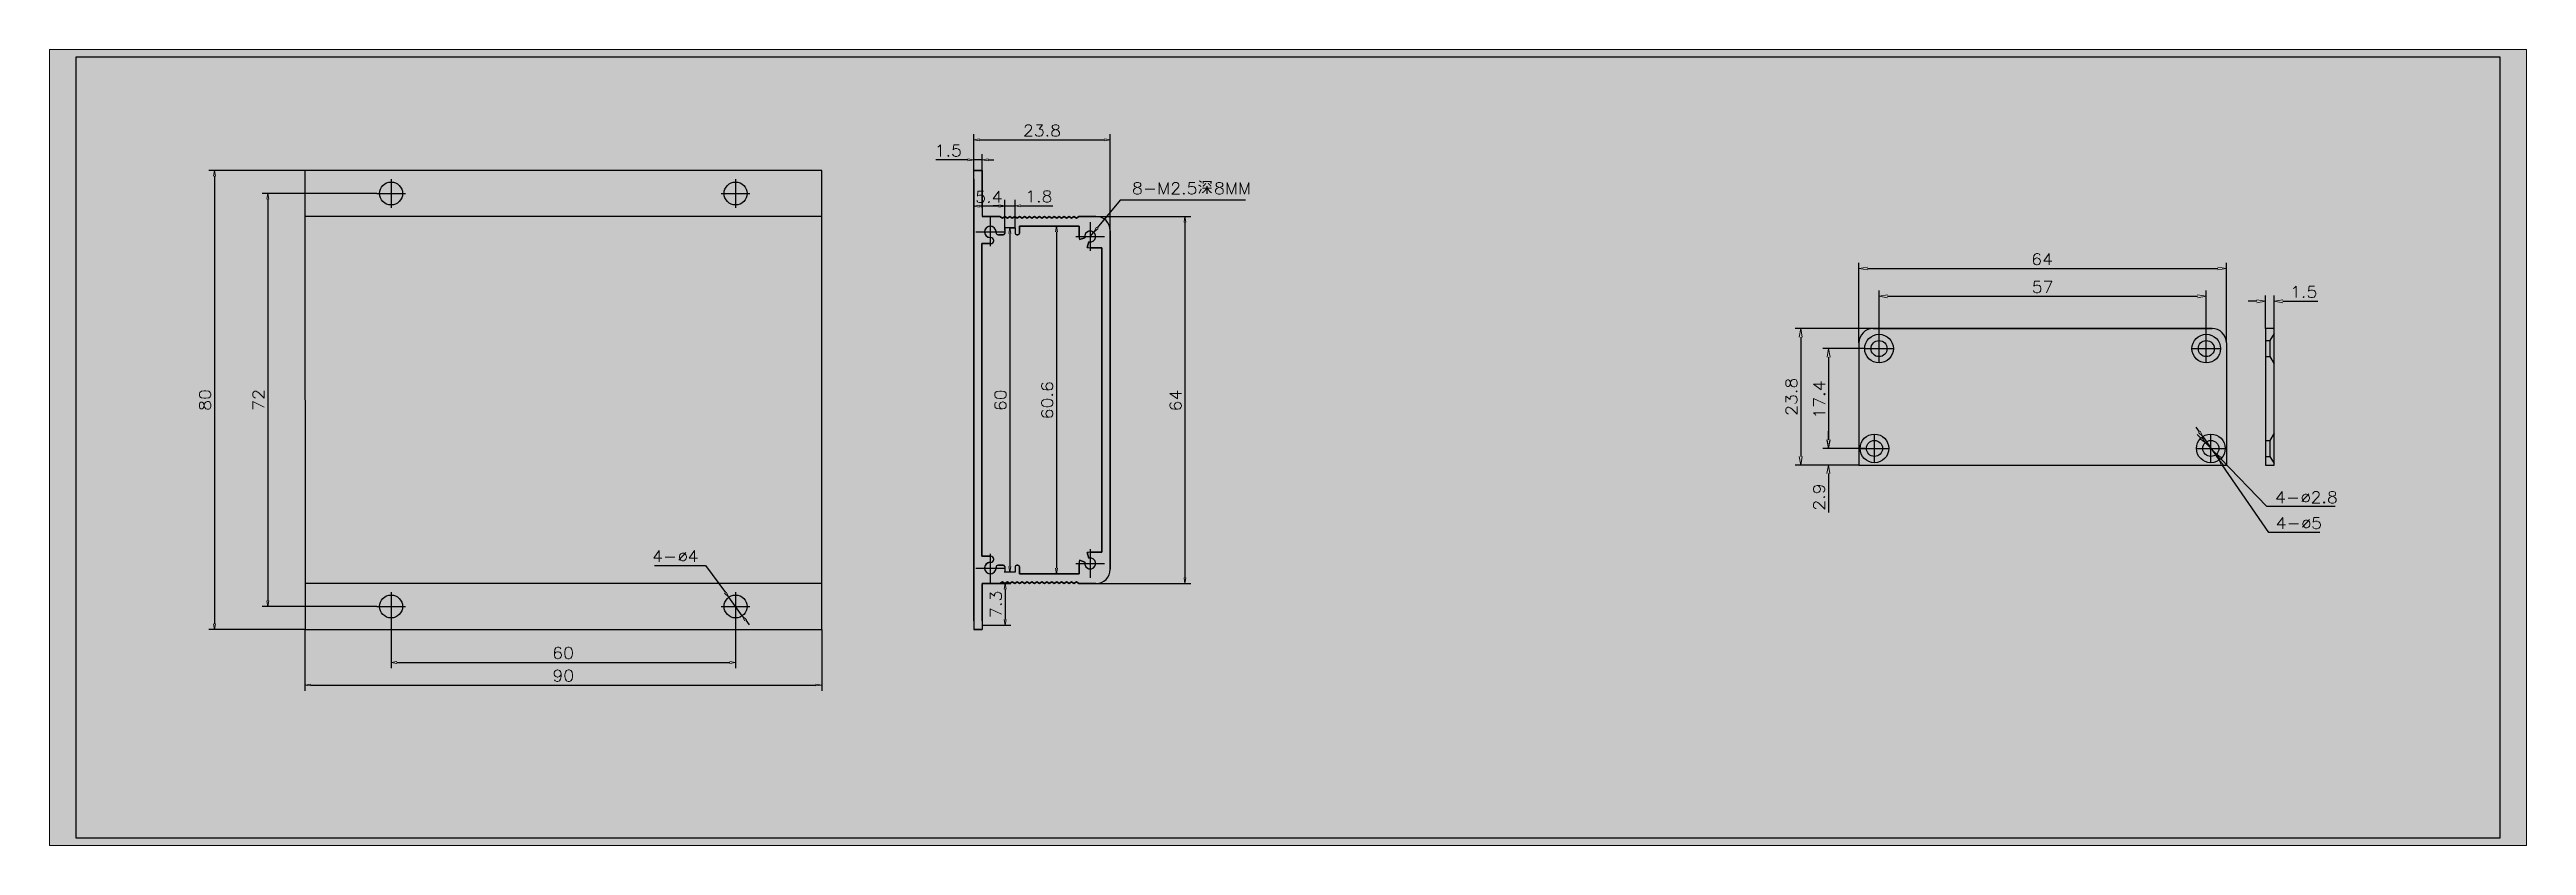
# Model space of a CAD drawing. Header units: inches. Extents: x 0 to 422, y 0 to 136.
import ezdxf

# ---------------------------------------------------------------- set-up
doc = ezdxf.new("R2010")
doc.units = ezdxf.units.IN
doc.header["$MEASUREMENT"] = 0
doc.layers.add('图层 1', color=7, linetype='Continuous')

# ---------------------------------------------------------------- blocks, each defined once
blk = doc.blocks.new('block 2')
at = {"layer": '图层 1', "lineweight": 0}
for points in [[(0, 0), (422.27, 0), (422.27, 135.82), (0, 135.82), (0, 0)], [(158.53, 120.56), (157.55, 120.4), (158.53, 120.24)], [(179.87, 120.56), (180.84, 120.4), (179.87, 120.24)], [(27.95, 114.19), (28.11, 115.17), (28.28, 114.19)], [(156.57, 117.14), (157.55, 116.98), (156.57, 116.82)], [(160, 117.14), (159.02, 116.98), (160, 116.82)], [(37.05, 110.27), (37.21, 111.25), (37.37, 110.27)], [(158.53, 109.24), (157.55, 109.08), (158.53, 108.91)], [(161.86, 109.32), (162.84, 109.16), (161.86, 109)], [(161.86, 109.24), (162.84, 109.08), (161.86, 108.91)], [(165.58, 109.32), (164.6, 109.16), (165.58, 109)], [(171.51, 104.69), (171.68, 105.67), (171.84, 104.69)], [(193.41, 106.36), (193.57, 107.34), (193.73, 106.36)], [(163.55, 104.4), (163.72, 105.38), (163.88, 104.4)], [(178.5, 105.49), (178.01, 104.63), (178.76, 105.28)], [(309.94, 98.69), (308.47, 98.45), (309.94, 98.2)], [(369.64, 98.69), (371.11, 98.45), (369.64, 98.2)], [(313.37, 93.95), (311.9, 93.71), (313.37, 93.46)], [(366.22, 93.95), (367.69, 93.71), (366.22, 93.46)], [(376.32, 93.11), (377.79, 92.87), (376.32, 92.62)], [(380.72, 93.11), (379.25, 92.87), (380.72, 92.62)], [(298.31, 86.74), (298.55, 88.21), (298.8, 86.74)], [(303.07, 83.32), (303.31, 84.78), (303.56, 83.32)], [(303.02, 69.22), (303.27, 67.75), (303.51, 69.22)], [(303.07, 69.22), (303.31, 67.75), (303.56, 69.22)], [(366.66, 70.67), (367.08, 69.77), (366.39, 70.48)], [(366.96, 69.56), (367.52, 68.74), (366.72, 69.33)], [(298.31, 66.38), (298.55, 64.92), (298.8, 66.38)], [(303.02, 63.45), (303.27, 64.92), (303.51, 63.45)], [(370.22, 66.18), (369.42, 66.77), (369.98, 65.95)], [(370.55, 65.03), (369.86, 65.74), (370.28, 64.84)], [(163.55, 47.63), (163.72, 46.66), (163.88, 47.63)], [(171.51, 47.34), (171.68, 46.36), (171.84, 47.34)], [(115.35, 43.25), (115.8, 42.36), (115.09, 43.05)], [(162.76, 43.72), (162.92, 44.7), (163.09, 43.72)], [(193.41, 45.68), (193.57, 44.7), (193.73, 45.68)], [(37.05, 41.76), (37.21, 40.78), (37.37, 41.76)], [(118.83, 38.51), (118.11, 39.21), (118.56, 38.32)], [(162.76, 38.58), (162.92, 37.6), (163.09, 38.58)], [(27.95, 37.85), (28.11, 36.87), (28.28, 37.85)], [(59.21, 31.41), (58.23, 31.25), (59.21, 31.08)], [(115.98, 31.41), (116.96, 31.25), (115.98, 31.08)], [(44.53, 27.54), (43.55, 27.38), (44.53, 27.22)], [(130.66, 27.54), (131.64, 27.38), (130.66, 27.22)]]:
    blk.add_lwpolyline(points, dxfattribs=at)
at = {"layer": '图层 1', "color": 3, "lineweight": 25, "true_color": 0x00ff00}
for points in [[(4.46, 1.33), (417.82, 1.33), (417.82, 134.49), (4.46, 134.49), (4.46, 1.33)], [(55.79, 111.25), (60.68, 111.25)], [(58.23, 113.7), (58.23, 108.81)], [(114.51, 111.25), (119.4, 111.25)], [(116.96, 113.7), (116.96, 108.81)], [(58.23, 43.23), (58.23, 38.34)], [(116.96, 43.23), (116.96, 38.34)], [(55.79, 40.78), (60.68, 40.78)], [(114.51, 40.78), (119.4, 40.78)]]:
    blk.add_lwpolyline(points, dxfattribs=at)
at = {"layer": '图层 1', "color": 18, "lineweight": 9, "true_color": 0x000000}
for points in [[(166.31, 122.5), (166.31, 122.59), (166.4, 122.78), (166.49, 122.87), (166.68, 122.97), (167.05, 122.97), (167.24, 122.87), (167.33, 122.78), (167.43, 122.59), (167.43, 122.41), (167.33, 122.22), (167.15, 121.94), (166.21, 121.01), (167.52, 121.01)], [(168.26, 122.97), (169.29, 122.97), (168.73, 122.22), (169.01, 122.22), (169.2, 122.13), (169.29, 122.04), (169.38, 121.76), (169.38, 121.57), (169.29, 121.29), (169.1, 121.1), (168.82, 121.01), (168.54, 121.01), (168.26, 121.1), (168.17, 121.2), (168.08, 121.38)], [(171.34, 121.01), (171.71, 121.01), (171.99, 121.1), (172.08, 121.2), (172.18, 121.38), (172.18, 121.66), (172.08, 121.85), (171.9, 122.04), (171.62, 122.13), (171.24, 122.22), (171.06, 122.32), (170.96, 122.5), (170.96, 122.69), (171.06, 122.87), (171.34, 122.97), (171.71, 122.97), (171.99, 122.87), (172.08, 122.69), (172.08, 122.5), (171.99, 122.32), (171.8, 122.22), (171.43, 122.13), (171.15, 122.04), (170.96, 121.85), (170.87, 121.66), (170.87, 121.38), (170.96, 121.2), (171.06, 121.1), (171.34, 121.01)], [(151.44, 119.18), (151.63, 119.27), (151.91, 119.55), (151.91, 117.59)], [(153.95, 117.96), (154.05, 117.78), (154.14, 117.68), (154.42, 117.59), (154.7, 117.59), (154.98, 117.68), (155.17, 117.87), (155.26, 118.15), (155.26, 118.34), (155.17, 118.62), (154.98, 118.8), (154.7, 118.9), (154.42, 118.9), (154.14, 118.8), (154.05, 118.71), (154.14, 119.55), (155.07, 119.55)], [(170.13, 121.01), (170.22, 121.1), (170.13, 121.2), (170.03, 121.1), (170.13, 121.01)], [(153.21, 117.59), (153.3, 117.68), (153.21, 117.78), (153.12, 117.68), (153.21, 117.59)], [(158.1, 110.06), (158.19, 109.87), (158.28, 109.78), (158.56, 109.69), (158.84, 109.69), (159.12, 109.78), (159.31, 109.97), (159.4, 110.25), (159.4, 110.43), (159.31, 110.71), (159.12, 110.9), (158.84, 110.99), (158.56, 110.99), (158.28, 110.9), (158.19, 110.81), (158.28, 111.65), (159.21, 111.65)], [(160.14, 109.69), (160.24, 109.78), (160.14, 109.87), (160.05, 109.78), (160.14, 109.69)], [(161.82, 109.69), (161.82, 111.65), (160.89, 110.34), (162.29, 110.34)], [(166.89, 111.36), (167.07, 111.45), (167.35, 111.73), (167.35, 109.77)], [(168.66, 109.77), (168.75, 109.87), (168.66, 109.96), (168.56, 109.87), (168.66, 109.77)], [(169.87, 109.77), (170.24, 109.77), (170.52, 109.87), (170.61, 109.96), (170.71, 110.15), (170.71, 110.42), (170.61, 110.61), (170.43, 110.8), (170.15, 110.89), (169.77, 110.98), (169.59, 111.08), (169.49, 111.26), (169.49, 111.45), (169.59, 111.64), (169.87, 111.73), (170.24, 111.73), (170.52, 111.64), (170.61, 111.45), (170.61, 111.26), (170.52, 111.08), (170.33, 110.98), (169.96, 110.89), (169.68, 110.8), (169.49, 110.61), (169.4, 110.42), (169.4, 110.15), (169.49, 109.96), (169.59, 109.87), (169.87, 109.77)], [(185.28, 111.14), (185.65, 111.14), (185.93, 111.24), (186.02, 111.33), (186.12, 111.52), (186.12, 111.8), (186.02, 111.98), (185.84, 112.17), (185.56, 112.26), (185.19, 112.36), (185, 112.45), (184.91, 112.63), (184.91, 112.82), (185, 113.01), (185.28, 113.1), (185.65, 113.1), (185.93, 113.01), (186.02, 112.82), (186.02, 112.63), (185.93, 112.45), (185.75, 112.36), (185.37, 112.26), (185.09, 112.17), (184.91, 111.98), (184.81, 111.8), (184.81, 111.52), (184.91, 111.33), (185, 111.24), (185.28, 111.14)], [(189.19, 111.14), (189.19, 113.1), (189.94, 111.14), (190.68, 113.1), (190.68, 111.14)], [(191.42, 112.63), (191.42, 112.73), (191.52, 112.91), (191.61, 113.01), (191.8, 113.1), (192.17, 113.1), (192.36, 113.01), (192.45, 112.91), (192.54, 112.73), (192.54, 112.54), (192.45, 112.36), (192.26, 112.08), (191.33, 111.14), (192.64, 111.14)], [(193.38, 111.14), (193.47, 111.24), (193.38, 111.33), (193.29, 111.24), (193.38, 111.14)], [(194.13, 111.52), (194.22, 111.33), (194.31, 111.24), (194.59, 111.14), (194.87, 111.14), (195.15, 111.24), (195.34, 111.42), (195.43, 111.7), (195.43, 111.89), (195.34, 112.17), (195.15, 112.36), (194.87, 112.45), (194.59, 112.45), (194.31, 112.36), (194.22, 112.26), (194.31, 113.1), (195.24, 113.1)], [(199.26, 111.14), (199.64, 111.14), (199.91, 111.24), (200.01, 111.33), (200.1, 111.52), (200.1, 111.8), (200.01, 111.98), (199.82, 112.17), (199.54, 112.26), (199.17, 112.36), (198.98, 112.45), (198.89, 112.63), (198.89, 112.82), (198.98, 113.01), (199.26, 113.1), (199.64, 113.1), (199.91, 113.01), (200.01, 112.82), (200.01, 112.63), (199.91, 112.45), (199.73, 112.36), (199.36, 112.26), (199.08, 112.17), (198.89, 111.98), (198.8, 111.8), (198.8, 111.52), (198.89, 111.33), (198.98, 111.24), (199.26, 111.14)], [(200.75, 111.14), (200.75, 113.1), (201.5, 111.14), (202.24, 113.1), (202.24, 111.14)], [(202.99, 111.14), (202.99, 113.1), (203.73, 111.14), (204.48, 113.1), (204.48, 111.14)], [(339.33, 100.73), (339.23, 100.92), (338.95, 101.01), (338.77, 101.01), (338.49, 100.92), (338.3, 100.64), (338.21, 100.18), (338.21, 99.71), (338.3, 99.34), (338.49, 99.15), (338.77, 99.06), (338.86, 99.06), (339.14, 99.15), (339.33, 99.34), (339.42, 99.62), (339.42, 99.71), (339.33, 99.99), (339.14, 100.18), (338.86, 100.27), (338.77, 100.27), (338.49, 100.18), (338.3, 99.99), (338.21, 99.71)], [(340.91, 99.06), (340.91, 101.01), (339.98, 99.71), (341.38, 99.71)], [(338.21, 94.69), (338.3, 94.51), (338.39, 94.41), (338.67, 94.32), (338.95, 94.32), (339.23, 94.41), (339.42, 94.6), (339.51, 94.88), (339.51, 95.07), (339.42, 95.35), (339.23, 95.53), (338.95, 95.62), (338.67, 95.62), (338.39, 95.53), (338.3, 95.44), (338.39, 96.28), (339.33, 96.28)], [(340.44, 94.32), (341.38, 96.28), (340.07, 96.28)], [(382.52, 95.06), (382.71, 95.16), (382.99, 95.44), (382.99, 93.48)], [(384.29, 93.48), (384.38, 93.57), (384.29, 93.67), (384.2, 93.57), (384.29, 93.48)], [(385.04, 93.85), (385.13, 93.67), (385.22, 93.57), (385.5, 93.48), (385.78, 93.48), (386.06, 93.57), (386.25, 93.76), (386.34, 94.04), (386.34, 94.22), (386.25, 94.5), (386.06, 94.69), (385.78, 94.78), (385.5, 94.78), (385.22, 94.69), (385.13, 94.6), (385.22, 95.44), (386.15, 95.44)], [(27.5, 77.04), (27.41, 77.32), (27.13, 77.51), (26.66, 77.6), (26.38, 77.6), (25.92, 77.51), (25.64, 77.32), (25.54, 77.04), (25.54, 76.85), (25.64, 76.58), (25.92, 76.39), (26.38, 76.3), (26.66, 76.3), (27.13, 76.39), (27.41, 76.58), (27.5, 76.85), (27.5, 77.04)], [(35.11, 76.39), (35.01, 76.39), (34.83, 76.48), (34.73, 76.58), (34.64, 76.76), (34.64, 77.13), (34.73, 77.32), (34.83, 77.41), (35.01, 77.51), (35.2, 77.51), (35.39, 77.41), (35.67, 77.23), (36.6, 76.3), (36.6, 77.6)], [(163.11, 76.99), (163.01, 77.27), (162.73, 77.46), (162.27, 77.55), (161.99, 77.55), (161.52, 77.46), (161.24, 77.27), (161.15, 76.99), (161.15, 76.81), (161.24, 76.53), (161.52, 76.34), (161.99, 76.25), (162.27, 76.25), (162.73, 76.34), (163.01, 76.53), (163.11, 76.81), (163.11, 76.99)], [(169.39, 78.86), (169.2, 78.76), (169.11, 78.48), (169.11, 78.3), (169.2, 78.02), (169.48, 77.83), (169.95, 77.74), (170.41, 77.74), (170.79, 77.83), (170.97, 78.02), (171.06, 78.3), (171.06, 78.39), (170.97, 78.67), (170.79, 78.86), (170.51, 78.95), (170.41, 78.95), (170.13, 78.86), (169.95, 78.67), (169.85, 78.39), (169.85, 78.3), (169.95, 78.02), (170.13, 77.83), (170.41, 77.74)], [(171.06, 75.6), (170.97, 75.88), (170.69, 76.06), (170.23, 76.16), (169.95, 76.16), (169.48, 76.06), (169.2, 75.88), (169.11, 75.6), (169.11, 75.41), (169.2, 75.13), (169.48, 74.94), (169.95, 74.85), (170.23, 74.85), (170.69, 74.94), (170.97, 75.13), (171.06, 75.41), (171.06, 75.6)], [(171.06, 76.9), (170.97, 76.99), (170.88, 76.9), (170.97, 76.81), (171.06, 76.9)], [(192.96, 77.13), (191, 77.13), (192.31, 76.2), (192.31, 77.6)], [(297.94, 78.7), (297.94, 79.07), (297.85, 79.35), (297.76, 79.45), (297.57, 79.54), (297.29, 79.54), (297.1, 79.45), (296.92, 79.26), (296.82, 78.98), (296.73, 78.61), (296.64, 78.42), (296.45, 78.33), (296.27, 78.33), (296.08, 78.42), (295.99, 78.7), (295.99, 79.07), (296.08, 79.35), (296.27, 79.45), (296.45, 79.45), (296.64, 79.35), (296.73, 79.17), (296.82, 78.8), (296.92, 78.52), (297.1, 78.33), (297.29, 78.24), (297.57, 78.24), (297.76, 78.33), (297.85, 78.42), (297.94, 78.7)], [(295.99, 75.63), (295.99, 76.65), (296.73, 76.09), (296.73, 76.37), (296.82, 76.56), (296.92, 76.65), (297.2, 76.75), (297.38, 76.75), (297.66, 76.65), (297.85, 76.47), (297.94, 76.19), (297.94, 75.91), (297.85, 75.63), (297.76, 75.54), (297.57, 75.44)], [(297.94, 77.49), (297.85, 77.58), (297.76, 77.49), (297.85, 77.4), (297.94, 77.49)], [(302.7, 78.69), (300.74, 78.69), (302.05, 77.76), (302.05, 79.15)], [(302.7, 75.34), (300.74, 76.27), (300.74, 74.96)], [(302.7, 77.01), (302.61, 77.1), (302.51, 77.01), (302.61, 76.92), (302.7, 77.01)], [(27.5, 74.9), (27.5, 75.27), (27.41, 75.55), (27.32, 75.64), (27.13, 75.74), (26.85, 75.74), (26.66, 75.64), (26.48, 75.46), (26.38, 75.18), (26.29, 74.81), (26.2, 74.62), (26.01, 74.53), (25.82, 74.53), (25.64, 74.62), (25.54, 74.9), (25.54, 75.27), (25.64, 75.55), (25.82, 75.64), (26.01, 75.64), (26.2, 75.55), (26.29, 75.37), (26.38, 74.99), (26.48, 74.71), (26.66, 74.53), (26.85, 74.43), (27.13, 74.43), (27.32, 74.53), (27.41, 74.62), (27.5, 74.9)], [(36.6, 74.81), (34.64, 75.74), (34.64, 74.43)], [(161.43, 75.6), (161.24, 75.51), (161.15, 75.23), (161.15, 75.04), (161.24, 74.76), (161.52, 74.57), (161.99, 74.48), (162.45, 74.48), (162.83, 74.57), (163.01, 74.76), (163.11, 75.04), (163.11, 75.13), (163.01, 75.41), (162.83, 75.6), (162.55, 75.69), (162.45, 75.69), (162.17, 75.6), (161.99, 75.41), (161.89, 75.13), (161.89, 75.04), (161.99, 74.76), (162.17, 74.57), (162.45, 74.48)], [(169.39, 74.2), (169.2, 74.11), (169.11, 73.83), (169.11, 73.64), (169.2, 73.36), (169.48, 73.17), (169.95, 73.08), (170.41, 73.08), (170.79, 73.17), (170.97, 73.36), (171.06, 73.64), (171.06, 73.73), (170.97, 74.01), (170.79, 74.2), (170.51, 74.29), (170.41, 74.29), (170.13, 74.2), (169.95, 74.01), (169.85, 73.73), (169.85, 73.64), (169.95, 73.36), (170.13, 73.17), (170.41, 73.08)], [(191.28, 75.55), (191.09, 75.46), (191, 75.18), (191, 74.99), (191.09, 74.71), (191.37, 74.53), (191.84, 74.43), (192.31, 74.43), (192.68, 74.53), (192.87, 74.71), (192.96, 74.99), (192.96, 75.09), (192.87, 75.37), (192.68, 75.55), (192.4, 75.64), (192.31, 75.64), (192.03, 75.55), (191.84, 75.37), (191.75, 75.09), (191.75, 74.99), (191.84, 74.71), (192.03, 74.53), (192.31, 74.43)], [(296.45, 73.67), (296.36, 73.67), (296.17, 73.77), (296.08, 73.86), (295.99, 74.05), (295.99, 74.42), (296.08, 74.61), (296.17, 74.7), (296.36, 74.79), (296.54, 74.79), (296.73, 74.7), (297.01, 74.51), (297.94, 73.58), (297.94, 74.89)], [(301.11, 73.38), (301.02, 73.57), (300.74, 73.85), (302.7, 73.85)], [(302.37, 60.29), (302.56, 60.39), (302.65, 60.67), (302.65, 60.85), (302.56, 61.13), (302.28, 61.32), (301.82, 61.41), (301.35, 61.41), (300.98, 61.32), (300.79, 61.13), (300.7, 60.85), (300.7, 60.76), (300.79, 60.48), (300.98, 60.29), (301.26, 60.2), (301.35, 60.2), (301.63, 60.29), (301.82, 60.48), (301.91, 60.76), (301.91, 60.85), (301.82, 61.13), (301.63, 61.32), (301.35, 61.41)], [(302.65, 59.46), (302.56, 59.55), (302.47, 59.46), (302.56, 59.36), (302.65, 59.46)], [(380.61, 58.43), (380.61, 60.39), (379.68, 59.09), (381.08, 59.09)], [(384.52, 59.92), (384.8, 59.92), (384.99, 59.83), (385.18, 59.64), (385.27, 59.37), (385.27, 59.18), (385.18, 58.9), (384.99, 58.71), (384.8, 58.62), (384.52, 58.62), (384.34, 58.71), (384.15, 58.9), (384.06, 59.18), (384.06, 59.37), (384.15, 59.64), (384.34, 59.83), (384.52, 59.92)], [(385.83, 59.92), (385.83, 60.02), (385.92, 60.2), (386.01, 60.3), (386.2, 60.39), (386.57, 60.39), (386.76, 60.3), (386.85, 60.2), (386.95, 60.02), (386.95, 59.83), (386.85, 59.64), (386.67, 59.37), (385.73, 58.43), (387.04, 58.43)], [(388.99, 58.43), (389.37, 58.43), (389.65, 58.53), (389.74, 58.62), (389.83, 58.81), (389.83, 59.09), (389.74, 59.27), (389.55, 59.46), (389.27, 59.55), (388.9, 59.64), (388.71, 59.74), (388.62, 59.92), (388.62, 60.11), (388.71, 60.3), (388.99, 60.39), (389.37, 60.39), (389.65, 60.3), (389.74, 60.11), (389.74, 59.92), (389.65, 59.74), (389.46, 59.64), (389.09, 59.55), (388.81, 59.46), (388.62, 59.27), (388.53, 59.09), (388.53, 58.81), (388.62, 58.62), (388.71, 58.53), (388.99, 58.43)], [(301.16, 57.5), (301.07, 57.5), (300.88, 57.59), (300.79, 57.69), (300.7, 57.87), (300.7, 58.25), (300.79, 58.43), (300.88, 58.53), (301.07, 58.62), (301.26, 58.62), (301.44, 58.53), (301.72, 58.34), (302.65, 57.41), (302.65, 58.71)], [(380.72, 54.03), (380.72, 55.99), (379.79, 54.69), (381.18, 54.69)], [(384.63, 55.53), (384.91, 55.53), (385.1, 55.43), (385.28, 55.25), (385.37, 54.97), (385.37, 54.78), (385.28, 54.5), (385.1, 54.31), (384.91, 54.22), (384.63, 54.22), (384.44, 54.31), (384.26, 54.5), (384.16, 54.78), (384.16, 54.97), (384.26, 55.25), (384.44, 55.43), (384.63, 55.53)], [(385.84, 54.41), (385.93, 54.22), (386.03, 54.13), (386.31, 54.03), (386.59, 54.03), (386.86, 54.13), (387.05, 54.31), (387.14, 54.59), (387.14, 54.78), (387.05, 55.06), (386.86, 55.25), (386.59, 55.34), (386.31, 55.34), (386.03, 55.25), (385.93, 55.15), (386.03, 55.99), (386.96, 55.99)], [(387.78, 58.43), (387.88, 58.53), (387.78, 58.62), (387.69, 58.53), (387.78, 58.43)], [(103.93, 48.38), (103.93, 50.34), (103, 49.04), (104.4, 49.04)], [(107.84, 49.87), (108.12, 49.87), (108.31, 49.78), (108.49, 49.59), (108.59, 49.32), (108.59, 49.13), (108.49, 48.85), (108.31, 48.66), (108.12, 48.57), (107.84, 48.57), (107.65, 48.66), (107.47, 48.85), (107.37, 49.13), (107.37, 49.32), (107.47, 49.59), (107.65, 49.78), (107.84, 49.87)], [(109.98, 48.38), (109.98, 50.34), (109.05, 49.04), (110.45, 49.04)], [(160.36, 42.08), (160.36, 43.11), (161.1, 42.55), (161.1, 42.83), (161.19, 43.01), (161.29, 43.11), (161.57, 43.2), (161.75, 43.2), (162.03, 43.11), (162.22, 42.92), (162.31, 42.64), (162.31, 42.36), (162.22, 42.08), (162.13, 41.99), (161.94, 41.89)], [(162.31, 39.47), (160.36, 40.4), (160.36, 39.1)], [(162.31, 41.15), (162.22, 41.24), (162.13, 41.15), (162.22, 41.06), (162.31, 41.15)], [(87.17, 33.54), (87.08, 33.72), (86.8, 33.82), (86.62, 33.82), (86.34, 33.72), (86.15, 33.44), (86.06, 32.98), (86.06, 32.51), (86.15, 32.14), (86.34, 31.95), (86.62, 31.86), (86.71, 31.86), (86.99, 31.95), (87.17, 32.14), (87.27, 32.42), (87.27, 32.51), (87.17, 32.79), (86.99, 32.98), (86.71, 33.07), (86.62, 33.07), (86.34, 32.98), (86.15, 32.79), (86.06, 32.51)], [(88.57, 31.86), (88.85, 31.95), (89.04, 32.23), (89.13, 32.7), (89.13, 32.98), (89.04, 33.44), (88.85, 33.72), (88.57, 33.82), (88.38, 33.82), (88.1, 33.72), (87.92, 33.44), (87.83, 32.98), (87.83, 32.7), (87.92, 32.23), (88.1, 31.95), (88.38, 31.86), (88.57, 31.86)], [(86.1, 28.27), (86.2, 28.09), (86.48, 27.99), (86.66, 27.99), (86.94, 28.09), (87.13, 28.37), (87.22, 28.83), (87.22, 29.3), (87.13, 29.67), (86.94, 29.86), (86.66, 29.95), (86.57, 29.95), (86.29, 29.86), (86.1, 29.67), (86.01, 29.39), (86.01, 29.3), (86.1, 29.02), (86.29, 28.83), (86.57, 28.74), (86.66, 28.74), (86.94, 28.83), (87.13, 29.02), (87.22, 29.3)], [(88.62, 27.99), (88.9, 28.09), (89.08, 28.37), (89.18, 28.83), (89.18, 29.11), (89.08, 29.58), (88.9, 29.86), (88.62, 29.95), (88.43, 29.95), (88.15, 29.86), (87.97, 29.58), (87.87, 29.11), (87.87, 28.83), (87.97, 28.37), (88.15, 28.09), (88.43, 27.99), (88.62, 27.99)]]:
    blk.add_lwpolyline(points, dxfattribs=at)
at = {"layer": '图层 1', "color": 18, "lineweight": 25, "true_color": 0x000000}
for points in [[(157.55, 115.17), (157.55, 121.38)], [(158.53, 120.4), (179.87, 120.4)], [(180.84, 104.89), (180.84, 121.38)], [(43.55, 115.17), (27.13, 115.17)], [(28.11, 114.19), (28.11, 37.85)], [(131.64, 36.87), (131.64, 115.17), (43.55, 115.17), (43.56, 36.87)], [(156.57, 116.98), (151.11, 116.98)], [(157.55, 115.17), (157.55, 117.96)], [(159.02, 116.98), (157.55, 116.98)], [(157.55, 115.17), (159.02, 115.17)], [(157.55, 38.34), (157.55, 115.17)], [(159.02, 115.17), (157.55, 115.17)], [(159.02, 115.17), (159.02, 117.96)], [(159.02, 115.17), (159.02, 107.34)], [(160, 116.98), (160.98, 116.98)], [(55.79, 111.25), (36.23, 111.25)], [(37.21, 110.27), (37.21, 41.76)], [(157.55, 38.34), (157.55, 113.7)], [(157.55, 104.91), (157.55, 110.06)], [(159.02, 113.7), (159.02, 107.34)], [(162.84, 105.38), (162.84, 110.14)], [(162.84, 104.91), (162.84, 110.06)], [(164.6, 105.38), (164.6, 110.14)], [(203.87, 110.11), (182.51, 110.11), (178.63, 105.39)], [(131.64, 107.34), (43.55, 107.34)], [(161.86, 109.08), (158.53, 109.08)], [(159.02, 107.34), (162.02, 107.34)], [(162.02, 107.34), (159.02, 107.34)], [(160.39, 107.14), (160.39, 102.25)], [(160.39, 105.67), (160.39, 105.67)], [(161.86, 109.16), (160.88, 109.16)], [(162.02, 107.34), (162.44, 107.04)], [(162.44, 107.04), (162.02, 107.34)], [(162.44, 107.04), (162.87, 107.34)], [(162.44, 107.04), (162.87, 107.34)], [(162.84, 109.16), (164.6, 109.16)], [(162.87, 107.34), (163.29, 107.04)], [(163.29, 107.04), (162.87, 107.34)], [(163.29, 107.04), (163.71, 107.34)], [(163.29, 107.04), (163.71, 107.34)], [(163.71, 107.34), (164.13, 107.04)], [(164.13, 107.04), (163.71, 107.34)], [(164.13, 107.04), (164.55, 107.34)], [(164.13, 107.04), (164.55, 107.34)], [(164.55, 107.34), (164.97, 107.04)], [(164.97, 107.04), (164.55, 107.34)], [(164.97, 107.04), (165.39, 107.34)], [(164.97, 107.04), (165.39, 107.34)], [(175.51, 103.91), (175.51, 105.67), (165.38, 105.67)], [(165.38, 105.67), (165.38, 104.5)], [(165.39, 107.34), (165.81, 107.04)], [(165.81, 107.04), (165.39, 107.34)], [(165.58, 109.16), (171.04, 109.16)], [(165.77, 105.67), (175.51, 105.67)], [(165.81, 107.04), (166.23, 107.34)], [(165.81, 107.04), (166.23, 107.34)], [(166.23, 107.34), (166.65, 107.04)], [(166.65, 107.04), (166.23, 107.34)], [(166.65, 107.04), (167.07, 107.34)], [(166.65, 107.04), (167.07, 107.34)], [(167.07, 107.34), (167.49, 107.04)], [(167.49, 107.04), (167.07, 107.34)], [(167.49, 107.04), (167.92, 107.34)], [(167.49, 107.04), (167.92, 107.34)], [(167.92, 107.34), (168.34, 107.04)], [(168.34, 107.04), (167.92, 107.34)], [(168.34, 107.04), (168.76, 107.34)], [(168.34, 107.04), (168.76, 107.34)], [(168.76, 107.34), (169.18, 107.04)], [(169.18, 107.04), (168.76, 107.34)], [(169.18, 107.04), (169.6, 107.34)], [(169.18, 107.04), (169.6, 107.34)], [(169.6, 107.34), (170.02, 107.04)], [(170.02, 107.04), (169.6, 107.34)], [(170.02, 107.04), (170.44, 107.34)], [(170.02, 107.04), (170.44, 107.34)], [(170.25, 105.67), (172.66, 105.67)], [(170.44, 107.34), (170.86, 107.04)], [(170.86, 107.04), (170.44, 107.34)], [(170.86, 107.04), (171.28, 107.34)], [(170.86, 107.04), (171.28, 107.34)], [(171.28, 107.34), (171.7, 107.04)], [(171.7, 107.04), (171.28, 107.34)], [(171.7, 107.04), (172.12, 107.34)], [(171.7, 107.04), (172.12, 107.34)], [(172.12, 107.34), (172.55, 107.04)], [(172.55, 107.04), (172.12, 107.34)], [(172.55, 107.04), (172.97, 107.34)], [(172.55, 107.04), (172.97, 107.34)], [(172.97, 107.34), (173.39, 107.04)], [(173.39, 107.04), (172.97, 107.34)], [(173.39, 107.04), (173.81, 107.34)], [(173.39, 107.04), (173.81, 107.34)], [(173.81, 107.34), (174.23, 107.04)], [(174.23, 107.04), (173.81, 107.34)], [(174.23, 107.04), (174.65, 107.34)], [(174.23, 107.04), (174.65, 107.34)], [(174.65, 107.34), (175.07, 107.04)], [(175.07, 107.04), (174.65, 107.34)], [(175.07, 107.04), (175.49, 107.34)], [(175.07, 107.04), (175.49, 107.34)], [(175.49, 107.34), (178.4, 107.34)], [(178.4, 107.34), (175.49, 107.34)], [(175.51, 105.67), (175.51, 103.91)], [(176.94, 107.34), (194.55, 107.34)], [(177.42, 106.36), (177.42, 101.46)], [(178.4, 107.34), (178.4, 107.34)], [(178.4, 107.34), (178.4, 107.34)], [(180.52, 106.11), (180.52, 106.11)], [(193.57, 106.36), (193.57, 45.68)], [(157.94, 104.69), (162.84, 104.69)], [(160.46, 49.35), (158.92, 49.35), (158.92, 102.69), (160.46, 102.69)], [(158.92, 102.69), (158.92, 49.35)], [(160.46, 102.69), (158.92, 102.69)], [(159.54, 105.18), (159.54, 105.18)], [(159.54, 104.21), (159.54, 104.21)], [(160.39, 103.72), (160.39, 103.72)], [(160.44, 103.72), (160.44, 103.72)], [(160.44, 103.72), (160.44, 103.72)], [(160.46, 103.72), (160.46, 103.72)], [(160.46, 102.69), (160.46, 102.69)], [(160.46, 102.69), (160.46, 102.69)], [(160.91, 103.46), (160.91, 103.46)], [(160.91, 102.95), (160.91, 102.95)], [(161.24, 105.18), (161.24, 105.18)], [(161.37, 104.62), (161.37, 104.62)], [(161.37, 104.62), (161.37, 104.62)], [(161.42, 104.4), (161.42, 104.4)], [(161.76, 104.21), (161.76, 104.21)], [(161.76, 104.21), (161.76, 104.21)], [(161.76, 104.21), (162.59, 104.21)], [(162.59, 104.21), (161.76, 104.21)], [(162.59, 104.21), (162.59, 104.21)], [(162.8, 104.33), (162.8, 104.33)], [(164.6, 105.38), (162.84, 105.38)], [(162.84, 105.38), (162.84, 104.45)], [(162.84, 104.45), (162.84, 104.45)], [(163.72, 105.38), (164.7, 105.38)], [(163.72, 104.4), (163.72, 47.63)], [(164.6, 105.38), (164.6, 104.5)], [(164.6, 104.5), (164.6, 104.5)], [(164.64, 104.35), (164.64, 104.35)], [(164.89, 104.21), (164.89, 104.21)], [(164.89, 104.21), (164.89, 104.21)], [(165.09, 104.21), (164.89, 104.21)], [(165.09, 104.21), (165.09, 104.21)], [(165.09, 104.21), (165.09, 104.21)], [(165.34, 104.35), (165.34, 104.35)], [(165.38, 104.5), (165.38, 104.5)], [(171.68, 104.69), (171.68, 47.34)], [(174.97, 103.91), (179.87, 103.91)], [(175.51, 103.91), (175.51, 103.91)], [(175.51, 103.82), (175.51, 103.82)], [(175.52, 103.73), (175.52, 103.73)], [(175.53, 103.64), (175.53, 103.64)], [(175.54, 103.55), (175.54, 103.55)], [(175.55, 103.47), (175.55, 103.47)], [(175.57, 103.38), (176.51, 103.7)], [(176.51, 103.7), (175.57, 103.38)], [(175.57, 103.38), (175.57, 103.38)], [(175.57, 103.38), (175.57, 103.38)], [(176.51, 103.7), (176.51, 103.7)], [(176.61, 104.38), (176.61, 104.38)], [(177.21, 103.01), (176.89, 102.06)], [(176.89, 102.06), (177.21, 103.01)], [(176.89, 102.06), (176.89, 102.06)], [(176.97, 102.04), (176.97, 102.04)], [(177.06, 102.03), (177.06, 102.03)], [(177.15, 102.02), (177.15, 102.02)], [(177.21, 103.01), (177.21, 103.01)], [(177.24, 102.01), (177.24, 102.01)], [(177.33, 102), (177.33, 102)], [(177.42, 104.84), (177.42, 104.84)], [(177.42, 103.91), (178.01, 104.63)], [(177.42, 102.98), (177.42, 102.98)], [(177.42, 102), (177.42, 102)], [(177.42, 102), (177.42, 102)], [(177.42, 102), (179.38, 102)], [(179.38, 102), (177.42, 102)], [(178.22, 104.38), (178.22, 104.38)], [(178.22, 103.45), (178.22, 103.45)], [(179.38, 102), (179.38, 50.03)], [(179.38, 50.03), (179.38, 102)], [(180.84, 104.89), (180.84, 104.89)], [(180.84, 104.89), (180.84, 47.15)], [(180.84, 104.89), (180.84, 47.15)], [(308.47, 85.76), (308.47, 99.42)], [(309.94, 98.45), (369.64, 98.45)], [(371.11, 85.76), (371.11, 99.42)], [(311.9, 87.23), (311.9, 94.69)], [(313.37, 93.71), (366.22, 93.71)], [(367.69, 87.23), (367.69, 94.69)], [(377.79, 88.21), (377.79, 93.85)], [(379.25, 88.21), (379.25, 93.85)], [(376.32, 92.87), (374.85, 92.87)], [(380.72, 92.87), (386.68, 92.87)], [(310.86, 88.21), (297.58, 88.21)], [(298.55, 86.74), (298.55, 66.38)], [(309.45, 84.78), (302.33, 84.78)], [(308.47, 85.76), (308.47, 85.76)], [(308.47, 85.76), (308.47, 85.76)], [(308.47, 85.76), (308.47, 64.92), (371.11, 64.92)], [(309.45, 84.78), (314.35, 84.78)], [(309.7, 87.88), (309.7, 87.88)], [(310.92, 88.21), (310.92, 88.21)], [(310.92, 88.21), (368.67, 88.21)], [(310.92, 88.21), (368.67, 88.21)], [(311.9, 82.34), (311.9, 87.23)], [(365.24, 84.78), (370.13, 84.78)], [(367.69, 82.34), (367.69, 87.23)], [(368.67, 88.21), (368.67, 88.21)], [(369.89, 87.88), (369.89, 87.88)], [(371.11, 85.76), (371.11, 85.76)], [(371.11, 85.76), (371.11, 85.76)], [(371.11, 85.76), (371.11, 64.92)], [(377.79, 88.21), (377.79, 64.92), (379.25, 64.92), (379.25, 88.21), (377.79, 88.21)], [(377.79, 86.14), (378.52, 86.14)], [(379.25, 87.37), (378.52, 86.14), (378.52, 83.43), (379.25, 82.2)], [(303.31, 83.32), (303.31, 69.22)], [(377.79, 83.43), (378.52, 83.43)], [(309.45, 67.75), (302.29, 67.75)], [(309.45, 67.75), (302.33, 67.75)], [(303.27, 69.22), (303.27, 70.69)], [(308.67, 67.75), (313.56, 67.75)], [(311.12, 65.31), (311.12, 70.2)], [(366.52, 70.57), (365.97, 71.38)], [(366.02, 67.75), (370.92, 67.75)], [(366.84, 69.45), (366.16, 70.15)], [(367.08, 69.77), (369.86, 65.74)], [(367.52, 68.74), (369.42, 66.77)], [(368.47, 65.31), (368.47, 70.2)], [(377.79, 69.11), (378.52, 69.11)], [(379.25, 70.34), (378.52, 69.11), (378.52, 66.4), (379.25, 65.17)], [(308.47, 64.92), (297.58, 64.92)], [(308.47, 64.92), (302.29, 64.92)], [(303.27, 63.45), (303.27, 56.84)], [(389.65, 57.82), (378.03, 57.82), (370.1, 66.06)], [(387.06, 53.42), (378.37, 53.42), (370.42, 64.94)], [(377.79, 66.4), (378.52, 66.4)], [(103.14, 47.77), (111.82, 47.77), (115.22, 43.15)], [(157.94, 47.34), (162.84, 47.34)], [(158.92, 49.35), (160.46, 49.35)], [(159.54, 47.83), (159.54, 47.83)], [(159.54, 46.85), (159.54, 46.85)], [(160.39, 49.79), (160.39, 44.89)], [(160.39, 48.32), (160.39, 48.32)], [(160.44, 48.32), (160.44, 48.32)], [(160.44, 48.32), (160.44, 48.32)], [(160.46, 49.35), (160.46, 49.35)], [(160.46, 49.35), (160.46, 49.35)], [(160.46, 48.32), (160.46, 48.32)], [(160.91, 49.09), (160.91, 49.09)], [(160.91, 48.58), (160.91, 48.58)], [(161.24, 46.85), (161.24, 46.85)], [(161.37, 47.41), (161.37, 47.41)], [(161.37, 47.41), (161.37, 47.41)], [(161.42, 47.63), (161.42, 47.63)], [(161.76, 47.83), (161.76, 47.83)], [(161.76, 47.83), (161.76, 47.83)], [(162.59, 47.83), (161.76, 47.83)], [(161.76, 47.83), (162.59, 47.83)], [(162.59, 47.83), (162.59, 47.83)], [(162.59, 47.83), (162.59, 47.83)], [(163.72, 46.66), (162.74, 46.66)], [(162.8, 47.71), (162.8, 47.71)], [(162.84, 47.59), (162.84, 47.59)], [(162.84, 47.59), (162.84, 46.66)], [(164.6, 46.66), (162.84, 46.66)], [(164.6, 47.54), (164.6, 47.54)], [(164.6, 47.54), (164.6, 46.66)], [(164.64, 47.68), (164.64, 47.68)], [(164.89, 47.83), (164.89, 47.83)], [(164.89, 47.83), (164.89, 47.83)], [(165.09, 47.83), (164.89, 47.83)], [(165.09, 47.83), (165.09, 47.83)], [(165.09, 47.83), (165.09, 47.83)], [(165.34, 47.68), (165.34, 47.68)], [(165.38, 47.54), (165.38, 47.54)], [(165.38, 46.36), (165.38, 47.54)], [(174.97, 48.12), (179.87, 48.12)], [(175.51, 48.21), (175.51, 48.21)], [(175.51, 48.12), (175.51, 48.12)], [(175.51, 48.12), (175.51, 48.12)], [(175.51, 48.12), (175.51, 46.36)], [(175.51, 46.36), (175.51, 48.12)], [(175.52, 48.3), (175.52, 48.3)], [(175.53, 48.39), (175.53, 48.39)], [(175.54, 48.48), (175.54, 48.48)], [(175.55, 48.57), (175.55, 48.57)], [(175.57, 48.66), (175.57, 48.66)], [(176.51, 48.34), (175.57, 48.66)], [(175.57, 48.66), (176.51, 48.34)], [(176.51, 48.34), (176.51, 48.34)], [(176.61, 47.66), (176.61, 47.66)], [(176.89, 49.97), (176.89, 49.97)], [(176.89, 49.97), (176.89, 49.97)], [(176.89, 49.97), (177.21, 49.03)], [(177.21, 49.03), (176.89, 49.97)], [(176.97, 49.99), (176.97, 49.99)], [(177.06, 50.01), (177.06, 50.01)], [(177.15, 50.02), (177.15, 50.02)], [(177.21, 49.03), (177.21, 49.03)], [(177.24, 50.03), (177.24, 50.03)], [(177.33, 50.03), (177.33, 50.03)], [(177.42, 50.57), (177.42, 45.68)], [(177.42, 50.03), (177.42, 50.03)], [(179.38, 50.03), (177.42, 50.03)], [(177.42, 50.03), (179.38, 50.03)], [(177.42, 49.05), (177.42, 49.05)], [(177.42, 47.19), (177.42, 47.19)], [(178.22, 48.59), (178.22, 48.59)], [(178.22, 47.66), (178.22, 47.66)], [(180.84, 47.15), (180.84, 47.15)], [(131.64, 44.7), (43.56, 44.7)], [(118.11, 39.21), (115.8, 42.36)], [(159.02, 44.7), (159.02, 38.34)], [(162.02, 44.7), (159.02, 44.7)], [(159.02, 38.34), (159.02, 44.7)], [(162.02, 44.7), (159.02, 44.7)], [(159.02, 44.7), (163.9, 44.7)], [(160.39, 46.36), (160.39, 46.36)], [(162.44, 44.99), (162.02, 44.7)], [(162.44, 44.99), (162.02, 44.7)], [(162.87, 44.7), (162.44, 44.99)], [(162.44, 44.99), (162.87, 44.7)], [(163.29, 44.99), (162.87, 44.7)], [(163.29, 44.99), (162.87, 44.7)], [(162.92, 43.72), (162.92, 38.58)], [(163.71, 44.7), (163.29, 44.99)], [(163.29, 44.99), (163.71, 44.7)], [(164.13, 44.99), (163.71, 44.7)], [(164.13, 44.99), (163.71, 44.7)], [(164.55, 44.7), (164.13, 44.99)], [(164.13, 44.99), (164.55, 44.7)], [(164.97, 44.99), (164.55, 44.7)], [(164.97, 44.99), (164.55, 44.7)], [(165.39, 44.7), (164.97, 44.99)], [(164.97, 44.99), (165.39, 44.7)], [(165.38, 46.36), (175.51, 46.36)], [(165.81, 44.99), (165.39, 44.7)], [(165.81, 44.99), (165.39, 44.7)], [(175.51, 46.36), (165.77, 46.36)], [(166.23, 44.7), (165.81, 44.99)], [(165.81, 44.99), (166.23, 44.7)], [(166.65, 44.99), (166.23, 44.7)], [(166.65, 44.99), (166.23, 44.7)], [(167.07, 44.7), (166.65, 44.99)], [(166.65, 44.99), (167.07, 44.7)], [(167.49, 44.99), (167.07, 44.7)], [(167.49, 44.99), (167.07, 44.7)], [(167.92, 44.7), (167.49, 44.99)], [(167.49, 44.99), (167.92, 44.7)], [(168.34, 44.99), (167.92, 44.7)], [(168.34, 44.99), (167.92, 44.7)], [(168.76, 44.7), (168.34, 44.99)], [(168.34, 44.99), (168.76, 44.7)], [(169.18, 44.99), (168.76, 44.7)], [(169.18, 44.99), (168.76, 44.7)], [(169.6, 44.7), (169.18, 44.99)], [(169.18, 44.99), (169.6, 44.7)], [(170.02, 44.99), (169.6, 44.7)], [(170.02, 44.99), (169.6, 44.7)], [(170.44, 44.7), (170.02, 44.99)], [(170.02, 44.99), (170.44, 44.7)], [(170.86, 44.99), (170.44, 44.7)], [(170.86, 44.99), (170.44, 44.7)], [(170.64, 46.36), (172.66, 46.36)], [(171.28, 44.7), (170.86, 44.99)], [(170.86, 44.99), (171.28, 44.7)], [(171.7, 44.99), (171.28, 44.7)], [(171.7, 44.99), (171.28, 44.7)], [(172.12, 44.7), (171.7, 44.99)], [(171.7, 44.99), (172.12, 44.7)], [(172.55, 44.99), (172.12, 44.7)], [(172.55, 44.99), (172.12, 44.7)], [(172.97, 44.7), (172.55, 44.99)], [(172.55, 44.99), (172.97, 44.7)], [(173.39, 44.99), (172.97, 44.7)], [(173.39, 44.99), (172.97, 44.7)], [(173.81, 44.7), (173.39, 44.99)], [(173.39, 44.99), (173.81, 44.7)], [(174.23, 44.99), (173.81, 44.7)], [(174.23, 44.99), (173.81, 44.7)], [(174.65, 44.7), (174.23, 44.99)], [(174.23, 44.99), (174.65, 44.7)], [(175.07, 44.99), (174.65, 44.7)], [(175.07, 44.99), (174.65, 44.7)], [(175.49, 44.7), (175.07, 44.99)], [(175.07, 44.99), (175.49, 44.7)], [(178.4, 44.7), (175.49, 44.7)], [(178.4, 44.7), (175.49, 44.7)], [(176.94, 44.7), (194.55, 44.7)], [(178.4, 44.7), (178.4, 44.7)], [(178.4, 44.7), (178.4, 44.7)], [(180.52, 45.92), (180.52, 45.92)], [(55.79, 40.78), (36.23, 40.78)], [(58.23, 38.34), (58.23, 30.27)], [(116.96, 38.34), (116.96, 30.27)], [(118.69, 38.42), (119.27, 37.63)], [(157.55, 38.34), (157.55, 36.87)], [(159.02, 38.34), (159.02, 36.87)], [(43.56, 36.87), (27.13, 36.87)], [(43.55, 36.87), (131.64, 36.87)], [(43.55, 36.87), (43.55, 26.4)], [(131.64, 36.87), (131.64, 26.4)], [(159.02, 36.87), (157.55, 36.87)], [(159.02, 36.87), (157.55, 36.87)], [(159.02, 37.6), (163.9, 37.6)], [(59.21, 31.25), (115.98, 31.25)], [(44.53, 27.38), (130.66, 27.38)]]:
    blk.add_lwpolyline(points, dxfattribs=at)
for points, knots in [([(157.55, 115.17), (157.55, 115.17), (159.02, 115.17), (159.02, 115.17), (159.02, 115.17), (157.55, 115.17), (157.55, 115.17)], [0, 0, 0, 0, 1, 1, 1, 2, 2, 2, 2]), ([(159.02, 115.17), (159.02, 115.17), (159.02, 108.81), (159.02, 108.81), (159.02, 108.81), (159.02, 115.17), (159.02, 115.17)], [0, 0, 0, 0, 1, 1, 1, 2, 2, 2, 2]), ([(56.27, 111.25), (56.27, 110.17), (57.15, 109.29), (58.23, 109.29), (59.31, 109.29), (60.19, 110.17), (60.19, 111.25), (60.19, 112.33), (59.31, 113.21), (58.23, 113.21), (57.15, 113.21), (56.27, 112.33), (56.27, 111.25)], [0, 0, 0, 0, 1, 1, 1, 2, 2, 2, 3, 3, 3, 4, 4, 4, 4]), ([(115, 111.25), (115, 110.17), (115.87, 109.29), (116.96, 109.29), (118.04, 109.29), (118.91, 110.17), (118.91, 111.25), (118.91, 112.33), (118.04, 113.21), (116.96, 113.21), (115.87, 113.21), (115, 112.33), (115, 111.25)], [0, 0, 0, 0, 1, 1, 1, 2, 2, 2, 3, 3, 3, 4, 4, 4, 4]), ([(157.55, 38.34), (157.55, 38.34), (157.55, 113.7), (157.55, 113.7), (157.55, 113.7), (157.55, 38.34), (157.55, 38.34)], [0, 0, 0, 0, 1, 1, 1, 2, 2, 2, 2]), ([(159.02, 107.34), (159.02, 107.34), (162.02, 107.34), (162.02, 107.34), (162.02, 107.34), (159.02, 107.34), (159.02, 107.34)], [0, 0, 0, 0, 1, 1, 1, 2, 2, 2, 2]), ([(161.37, 104.62), (161.4, 105.16), (161, 105.63), (160.46, 105.67), (159.92, 105.71), (159.45, 105.3), (159.41, 104.76), (159.37, 104.23), (159.78, 103.76), (160.32, 103.72), (160.36, 103.72), (160.4, 103.72), (160.44, 103.72)], [0, 0, 0, 0, 1, 1, 1, 2, 2, 2, 3, 3, 3, 4, 4, 4, 4]), ([(161.37, 104.62), (161.4, 105.16), (161, 105.63), (160.46, 105.67), (159.92, 105.71), (159.45, 105.3), (159.41, 104.76), (159.37, 104.23), (159.78, 103.76), (160.32, 103.72), (160.36, 103.72), (160.4, 103.72), (160.44, 103.72)], [0, 0, 0, 0, 1, 1, 1, 2, 2, 2, 3, 3, 3, 4, 4, 4, 4]), ([(161.37, 104.62), (161.4, 105.16), (161, 105.63), (160.46, 105.67), (159.92, 105.71), (159.45, 105.3), (159.41, 104.76), (159.37, 104.23), (159.78, 103.76), (160.32, 103.72), (160.36, 103.72), (160.4, 103.72), (160.44, 103.72)], [0, 0, 0, 0, 1, 1, 1, 2, 2, 2, 3, 3, 3, 4, 4, 4, 4]), ([(161.37, 104.62), (161.4, 105.16), (161, 105.63), (160.46, 105.67), (159.92, 105.71), (159.45, 105.3), (159.41, 104.76), (159.37, 104.23), (159.78, 103.76), (160.32, 103.72), (160.36, 103.72), (160.4, 103.72), (160.44, 103.72)], [0, 0, 0, 0, 1, 1, 1, 2, 2, 2, 3, 3, 3, 4, 4, 4, 4]), ([(161.37, 104.62), (161.4, 105.16), (161, 105.63), (160.46, 105.67), (159.92, 105.71), (159.45, 105.3), (159.41, 104.76), (159.37, 104.23), (159.78, 103.76), (160.32, 103.72), (160.36, 103.72), (160.4, 103.72), (160.44, 103.72)], [0, 0, 0, 0, 1, 1, 1, 2, 2, 2, 3, 3, 3, 4, 4, 4, 4]), ([(161.37, 104.62), (161.4, 105.16), (161, 105.63), (160.46, 105.67), (159.92, 105.71), (159.45, 105.3), (159.41, 104.76), (159.37, 104.23), (159.78, 103.76), (160.32, 103.72), (160.36, 103.72), (160.4, 103.72), (160.44, 103.72)], [0, 0, 0, 0, 1, 1, 1, 2, 2, 2, 3, 3, 3, 4, 4, 4, 4]), ([(161.37, 104.62), (161.4, 105.16), (161, 105.63), (160.46, 105.67), (159.92, 105.71), (159.45, 105.3), (159.41, 104.76), (159.37, 104.23), (159.78, 103.76), (160.32, 103.72), (160.36, 103.72), (160.4, 103.72), (160.44, 103.72)], [0, 0, 0, 0, 1, 1, 1, 2, 2, 2, 3, 3, 3, 4, 4, 4, 4]), ([(161.37, 104.62), (161.4, 105.16), (161, 105.63), (160.46, 105.67), (159.92, 105.71), (159.45, 105.3), (159.41, 104.76), (159.37, 104.23), (159.78, 103.76), (160.32, 103.72), (160.36, 103.72), (160.4, 103.72), (160.44, 103.72)], [0, 0, 0, 0, 1, 1, 1, 2, 2, 2, 3, 3, 3, 4, 4, 4, 4]), ([(161.37, 104.62), (161.37, 104.66), (161.37, 104.7), (161.37, 104.74), (161.34, 105.28), (160.88, 105.7), (160.34, 105.67), (159.8, 105.65), (159.39, 105.19), (159.41, 104.65), (159.44, 104.11), (159.9, 103.69), (160.44, 103.72)], [0, 0, 0, 0, 1, 1, 1, 2, 2, 2, 3, 3, 3, 4, 4, 4, 4]), ([(161.37, 104.62), (161.37, 104.66), (161.37, 104.7), (161.37, 104.74), (161.34, 105.28), (160.88, 105.7), (160.34, 105.67), (159.8, 105.65), (159.39, 105.19), (159.41, 104.65), (159.44, 104.11), (159.9, 103.69), (160.44, 103.72)], [0, 0, 0, 0, 1, 1, 1, 2, 2, 2, 3, 3, 3, 4, 4, 4, 4]), ([(162.02, 107.34), (162.02, 107.34), (162.44, 107.04), (162.44, 107.04), (162.44, 107.04), (162.02, 107.34), (162.02, 107.34)], [0, 0, 0, 0, 1, 1, 1, 2, 2, 2, 2]), ([(162.44, 107.04), (162.44, 107.04), (162.87, 107.34), (162.87, 107.34), (162.87, 107.34), (162.44, 107.04), (162.44, 107.04)], [0, 0, 0, 0, 1, 1, 1, 2, 2, 2, 2]), ([(162.87, 107.34), (162.87, 107.34), (163.29, 107.04), (163.29, 107.04), (163.29, 107.04), (162.87, 107.34), (162.87, 107.34)], [0, 0, 0, 0, 1, 1, 1, 2, 2, 2, 2]), ([(163.29, 107.04), (163.29, 107.04), (163.71, 107.34), (163.71, 107.34), (163.71, 107.34), (163.29, 107.04), (163.29, 107.04)], [0, 0, 0, 0, 1, 1, 1, 2, 2, 2, 2]), ([(163.71, 107.34), (163.71, 107.34), (164.13, 107.04), (164.13, 107.04), (164.13, 107.04), (163.71, 107.34), (163.71, 107.34)], [0, 0, 0, 0, 1, 1, 1, 2, 2, 2, 2]), ([(164.13, 107.04), (164.13, 107.04), (164.55, 107.34), (164.55, 107.34), (164.55, 107.34), (164.13, 107.04), (164.13, 107.04)], [0, 0, 0, 0, 1, 1, 1, 2, 2, 2, 2]), ([(164.55, 107.34), (164.55, 107.34), (164.97, 107.04), (164.97, 107.04), (164.97, 107.04), (164.55, 107.34), (164.55, 107.34)], [0, 0, 0, 0, 1, 1, 1, 2, 2, 2, 2]), ([(164.97, 107.04), (164.97, 107.04), (165.39, 107.34), (165.39, 107.34), (165.39, 107.34), (164.97, 107.04), (164.97, 107.04)], [0, 0, 0, 0, 1, 1, 1, 2, 2, 2, 2]), ([(165.38, 105.67), (165.38, 105.67), (165.38, 104.5), (165.38, 104.5), (165.38, 104.5), (165.38, 105.67), (165.38, 105.67)], [0, 0, 0, 0, 1, 1, 1, 2, 2, 2, 2]), ([(175.12, 105.67), (175.12, 105.67), (165.38, 105.67), (165.38, 105.67), (165.38, 105.67), (175.12, 105.67), (175.12, 105.67)], [0, 0, 0, 0, 1, 1, 1, 2, 2, 2, 2]), ([(165.39, 107.34), (165.39, 107.34), (165.81, 107.04), (165.81, 107.04), (165.81, 107.04), (165.39, 107.34), (165.39, 107.34)], [0, 0, 0, 0, 1, 1, 1, 2, 2, 2, 2]), ([(165.81, 107.04), (165.81, 107.04), (166.23, 107.34), (166.23, 107.34), (166.23, 107.34), (165.81, 107.04), (165.81, 107.04)], [0, 0, 0, 0, 1, 1, 1, 2, 2, 2, 2]), ([(166.23, 107.34), (166.23, 107.34), (166.65, 107.04), (166.65, 107.04), (166.65, 107.04), (166.23, 107.34), (166.23, 107.34)], [0, 0, 0, 0, 1, 1, 1, 2, 2, 2, 2]), ([(166.65, 107.04), (166.65, 107.04), (167.07, 107.34), (167.07, 107.34), (167.07, 107.34), (166.65, 107.04), (166.65, 107.04)], [0, 0, 0, 0, 1, 1, 1, 2, 2, 2, 2]), ([(167.07, 107.34), (167.07, 107.34), (167.49, 107.04), (167.49, 107.04), (167.49, 107.04), (167.07, 107.34), (167.07, 107.34)], [0, 0, 0, 0, 1, 1, 1, 2, 2, 2, 2]), ([(167.49, 107.04), (167.49, 107.04), (167.92, 107.34), (167.92, 107.34), (167.92, 107.34), (167.49, 107.04), (167.49, 107.04)], [0, 0, 0, 0, 1, 1, 1, 2, 2, 2, 2]), ([(167.92, 107.34), (167.92, 107.34), (168.34, 107.04), (168.34, 107.04), (168.34, 107.04), (167.92, 107.34), (167.92, 107.34)], [0, 0, 0, 0, 1, 1, 1, 2, 2, 2, 2]), ([(168.34, 107.04), (168.34, 107.04), (168.76, 107.34), (168.76, 107.34), (168.76, 107.34), (168.34, 107.04), (168.34, 107.04)], [0, 0, 0, 0, 1, 1, 1, 2, 2, 2, 2]), ([(168.76, 107.34), (168.76, 107.34), (169.18, 107.04), (169.18, 107.04), (169.18, 107.04), (168.76, 107.34), (168.76, 107.34)], [0, 0, 0, 0, 1, 1, 1, 2, 2, 2, 2]), ([(169.18, 107.04), (169.18, 107.04), (169.6, 107.34), (169.6, 107.34), (169.6, 107.34), (169.18, 107.04), (169.18, 107.04)], [0, 0, 0, 0, 1, 1, 1, 2, 2, 2, 2]), ([(169.6, 107.34), (169.6, 107.34), (170.02, 107.04), (170.02, 107.04), (170.02, 107.04), (169.6, 107.34), (169.6, 107.34)], [0, 0, 0, 0, 1, 1, 1, 2, 2, 2, 2]), ([(170.02, 107.04), (170.02, 107.04), (170.44, 107.34), (170.44, 107.34), (170.44, 107.34), (170.02, 107.04), (170.02, 107.04)], [0, 0, 0, 0, 1, 1, 1, 2, 2, 2, 2]), ([(170.44, 107.34), (170.44, 107.34), (170.86, 107.04), (170.86, 107.04), (170.86, 107.04), (170.44, 107.34), (170.44, 107.34)], [0, 0, 0, 0, 1, 1, 1, 2, 2, 2, 2]), ([(170.86, 107.04), (170.86, 107.04), (171.28, 107.34), (171.28, 107.34), (171.28, 107.34), (170.86, 107.04), (170.86, 107.04)], [0, 0, 0, 0, 1, 1, 1, 2, 2, 2, 2]), ([(171.28, 107.34), (171.28, 107.34), (171.7, 107.04), (171.7, 107.04), (171.7, 107.04), (171.28, 107.34), (171.28, 107.34)], [0, 0, 0, 0, 1, 1, 1, 2, 2, 2, 2]), ([(171.7, 107.04), (171.7, 107.04), (172.12, 107.34), (172.12, 107.34), (172.12, 107.34), (171.7, 107.04), (171.7, 107.04)], [0, 0, 0, 0, 1, 1, 1, 2, 2, 2, 2]), ([(172.12, 107.34), (172.12, 107.34), (172.55, 107.04), (172.55, 107.04), (172.55, 107.04), (172.12, 107.34), (172.12, 107.34)], [0, 0, 0, 0, 1, 1, 1, 2, 2, 2, 2]), ([(172.55, 107.04), (172.55, 107.04), (172.97, 107.34), (172.97, 107.34), (172.97, 107.34), (172.55, 107.04), (172.55, 107.04)], [0, 0, 0, 0, 1, 1, 1, 2, 2, 2, 2]), ([(172.97, 107.34), (172.97, 107.34), (173.39, 107.04), (173.39, 107.04), (173.39, 107.04), (172.97, 107.34), (172.97, 107.34)], [0, 0, 0, 0, 1, 1, 1, 2, 2, 2, 2]), ([(173.39, 107.04), (173.39, 107.04), (173.81, 107.34), (173.81, 107.34), (173.81, 107.34), (173.39, 107.04), (173.39, 107.04)], [0, 0, 0, 0, 1, 1, 1, 2, 2, 2, 2]), ([(173.81, 107.34), (173.81, 107.34), (174.23, 107.04), (174.23, 107.04), (174.23, 107.04), (173.81, 107.34), (173.81, 107.34)], [0, 0, 0, 0, 1, 1, 1, 2, 2, 2, 2]), ([(174.23, 107.04), (174.23, 107.04), (174.65, 107.34), (174.65, 107.34), (174.65, 107.34), (174.23, 107.04), (174.23, 107.04)], [0, 0, 0, 0, 1, 1, 1, 2, 2, 2, 2]), ([(174.65, 107.34), (174.65, 107.34), (175.07, 107.04), (175.07, 107.04), (175.07, 107.04), (174.65, 107.34), (174.65, 107.34)], [0, 0, 0, 0, 1, 1, 1, 2, 2, 2, 2]), ([(175.07, 107.04), (175.07, 107.04), (175.49, 107.34), (175.49, 107.34), (175.49, 107.34), (175.07, 107.04), (175.07, 107.04)], [0, 0, 0, 0, 1, 1, 1, 2, 2, 2, 2]), ([(175.49, 107.34), (175.49, 107.34), (178.4, 107.34), (178.4, 107.34), (178.4, 107.34), (175.49, 107.34), (175.49, 107.34)], [0, 0, 0, 0, 1, 1, 1, 2, 2, 2, 2]), ([(175.51, 103.91), (175.51, 103.91), (175.51, 105.67), (175.51, 105.67), (175.51, 105.67), (175.51, 103.91), (175.51, 103.91)], [0, 0, 0, 0, 1, 1, 1, 2, 2, 2, 2]), ([(158.92, 102.69), (158.92, 102.69), (158.92, 49.35), (158.92, 49.35), (158.92, 49.35), (158.92, 102.69), (158.92, 102.69)], [0, 0, 0, 0, 1, 1, 1, 2, 2, 2, 2]), ([(160.46, 102.69), (160.46, 102.69), (158.92, 102.69), (158.92, 102.69), (158.92, 102.69), (160.46, 102.69), (160.46, 102.69)], [0, 0, 0, 0, 1, 1, 1, 2, 2, 2, 2]), ([(160.46, 102.69), (160.47, 102.69), (160.48, 102.69), (160.49, 102.69), (160.77, 102.7), (160.99, 102.94), (160.98, 103.23), (160.96, 103.51), (160.72, 103.73), (160.44, 103.72)], [0, 0, 0, 0, 1, 1, 1, 2, 2, 2, 3, 3, 3, 3]), ([(160.46, 102.69), (160.47, 102.69), (160.48, 102.69), (160.49, 102.69), (160.77, 102.7), (160.99, 102.94), (160.98, 103.23), (160.96, 103.51), (160.72, 103.73), (160.44, 103.72)], [0, 0, 0, 0, 1, 1, 1, 2, 2, 2, 3, 3, 3, 3]), ([(160.46, 102.69), (160.75, 102.69), (160.98, 102.92), (160.98, 103.2), (160.98, 103.49), (160.75, 103.72), (160.46, 103.72), (160.45, 103.72), (160.44, 103.72), (160.44, 103.72)], [0, 0, 0, 0, 1, 1, 1, 2, 2, 2, 3, 3, 3, 3]), ([(160.46, 102.69), (160.75, 102.69), (160.98, 102.92), (160.98, 103.2), (160.98, 103.49), (160.75, 103.72), (160.46, 103.72), (160.45, 103.72), (160.44, 103.72), (160.44, 103.72)], [0, 0, 0, 0, 1, 1, 1, 2, 2, 2, 3, 3, 3, 3]), ([(160.46, 102.69), (160.75, 102.69), (160.98, 102.92), (160.98, 103.2), (160.98, 103.49), (160.75, 103.72), (160.46, 103.72), (160.45, 103.72), (160.44, 103.72), (160.44, 103.72)], [0, 0, 0, 0, 1, 1, 1, 2, 2, 2, 3, 3, 3, 3]), ([(160.46, 102.69), (160.75, 102.69), (160.98, 102.92), (160.98, 103.2), (160.98, 103.49), (160.75, 103.72), (160.46, 103.72), (160.45, 103.72), (160.44, 103.72), (160.44, 103.72)], [0, 0, 0, 0, 1, 1, 1, 2, 2, 2, 3, 3, 3, 3]), ([(160.46, 102.69), (160.75, 102.69), (160.98, 102.92), (160.98, 103.2), (160.98, 103.49), (160.75, 103.72), (160.46, 103.72), (160.45, 103.72), (160.44, 103.72), (160.44, 103.72)], [0, 0, 0, 0, 1, 1, 1, 2, 2, 2, 3, 3, 3, 3]), ([(160.46, 102.69), (160.75, 102.69), (160.98, 102.92), (160.98, 103.2), (160.98, 103.49), (160.75, 103.72), (160.46, 103.72), (160.45, 103.72), (160.44, 103.72), (160.44, 103.72)], [0, 0, 0, 0, 1, 1, 1, 2, 2, 2, 3, 3, 3, 3]), ([(160.46, 102.69), (160.75, 102.69), (160.98, 102.92), (160.98, 103.2), (160.98, 103.49), (160.75, 103.72), (160.46, 103.72), (160.45, 103.72), (160.44, 103.72), (160.44, 103.72)], [0, 0, 0, 0, 1, 1, 1, 2, 2, 2, 3, 3, 3, 3]), ([(160.46, 102.69), (160.75, 102.69), (160.98, 102.92), (160.98, 103.2), (160.98, 103.49), (160.75, 103.72), (160.46, 103.72), (160.45, 103.72), (160.44, 103.72), (160.44, 103.72)], [0, 0, 0, 0, 1, 1, 1, 2, 2, 2, 3, 3, 3, 3]), ([(161.37, 104.62), (161.35, 104.41), (161.51, 104.22), (161.73, 104.21), (161.74, 104.21), (161.75, 104.21), (161.76, 104.21)], [0, 0, 0, 0, 1, 1, 1, 2, 2, 2, 2]), ([(161.37, 104.62), (161.35, 104.41), (161.51, 104.22), (161.73, 104.21), (161.74, 104.21), (161.75, 104.21), (161.76, 104.21)], [0, 0, 0, 0, 1, 1, 1, 2, 2, 2, 2]), ([(161.37, 104.62), (161.35, 104.41), (161.51, 104.22), (161.73, 104.21), (161.74, 104.21), (161.75, 104.21), (161.76, 104.21)], [0, 0, 0, 0, 1, 1, 1, 2, 2, 2, 2]), ([(161.37, 104.62), (161.35, 104.41), (161.51, 104.22), (161.73, 104.21), (161.74, 104.21), (161.75, 104.21), (161.76, 104.21)], [0, 0, 0, 0, 1, 1, 1, 2, 2, 2, 2]), ([(161.37, 104.62), (161.35, 104.41), (161.51, 104.22), (161.73, 104.21), (161.74, 104.21), (161.75, 104.21), (161.76, 104.21)], [0, 0, 0, 0, 1, 1, 1, 2, 2, 2, 2]), ([(161.37, 104.62), (161.35, 104.41), (161.51, 104.22), (161.73, 104.21), (161.74, 104.21), (161.75, 104.21), (161.76, 104.21)], [0, 0, 0, 0, 1, 1, 1, 2, 2, 2, 2]), ([(161.37, 104.62), (161.35, 104.41), (161.51, 104.22), (161.73, 104.21), (161.74, 104.21), (161.75, 104.21), (161.76, 104.21)], [0, 0, 0, 0, 1, 1, 1, 2, 2, 2, 2]), ([(161.37, 104.62), (161.35, 104.41), (161.51, 104.22), (161.73, 104.21), (161.74, 104.21), (161.75, 104.21), (161.76, 104.21)], [0, 0, 0, 0, 1, 1, 1, 2, 2, 2, 2]), ([(161.37, 104.62), (161.36, 104.62), (161.36, 104.61), (161.36, 104.6), (161.36, 104.38), (161.54, 104.21), (161.76, 104.21)], [0, 0, 0, 0, 1, 1, 1, 2, 2, 2, 2]), ([(161.37, 104.62), (161.36, 104.62), (161.36, 104.61), (161.36, 104.6), (161.36, 104.38), (161.54, 104.21), (161.76, 104.21)], [0, 0, 0, 0, 1, 1, 1, 2, 2, 2, 2]), ([(162.59, 104.21), (162.59, 104.21), (161.76, 104.21), (161.76, 104.21), (161.76, 104.21), (162.59, 104.21), (162.59, 104.21)], [0, 0, 0, 0, 1, 1, 1, 2, 2, 2, 2]), ([(165.09, 104.21), (165.09, 104.21), (164.89, 104.21), (164.89, 104.21), (164.89, 104.21), (165.09, 104.21), (165.09, 104.21)], [0, 0, 0, 0, 1, 1, 1, 2, 2, 2, 2]), ([(176.51, 103.7), (176.51, 103.7), (175.57, 103.38), (175.57, 103.38), (175.57, 103.38), (176.51, 103.7), (176.51, 103.7)], [0, 0, 0, 0, 1, 1, 1, 2, 2, 2, 2]), ([(177.21, 103.01), (177.35, 102.97), (177.49, 102.97), (177.63, 103.01), (178.13, 103.12), (178.44, 103.62), (178.32, 104.12), (178.21, 104.62), (177.71, 104.93), (177.21, 104.82), (176.71, 104.7), (176.4, 104.2), (176.51, 103.7)], [0, 0, 0, 0, 1, 1, 1, 2, 2, 2, 3, 3, 3, 4, 4, 4, 4]), ([(177.21, 103.01), (177.35, 102.97), (177.49, 102.97), (177.63, 103.01), (178.13, 103.12), (178.44, 103.62), (178.32, 104.12), (178.21, 104.62), (177.71, 104.93), (177.21, 104.82), (176.71, 104.7), (176.4, 104.2), (176.51, 103.7)], [0, 0, 0, 0, 1, 1, 1, 2, 2, 2, 3, 3, 3, 4, 4, 4, 4]), ([(177.21, 103.01), (177.71, 102.89), (178.21, 103.2), (178.32, 103.7), (178.44, 104.2), (178.13, 104.7), (177.63, 104.82), (177.13, 104.93), (176.63, 104.62), (176.51, 104.12), (176.48, 103.98), (176.48, 103.84), (176.51, 103.7)], [0, 0, 0, 0, 1, 1, 1, 2, 2, 2, 3, 3, 3, 4, 4, 4, 4]), ([(177.21, 103.01), (177.71, 102.89), (178.21, 103.2), (178.32, 103.7), (178.44, 104.2), (178.13, 104.7), (177.63, 104.82), (177.13, 104.93), (176.63, 104.62), (176.51, 104.12), (176.48, 103.98), (176.48, 103.84), (176.51, 103.7)], [0, 0, 0, 0, 1, 1, 1, 2, 2, 2, 3, 3, 3, 4, 4, 4, 4]), ([(177.21, 103.01), (177.71, 102.89), (178.21, 103.2), (178.32, 103.7), (178.44, 104.2), (178.13, 104.7), (177.63, 104.82), (177.13, 104.93), (176.63, 104.62), (176.51, 104.12), (176.48, 103.98), (176.48, 103.84), (176.51, 103.7)], [0, 0, 0, 0, 1, 1, 1, 2, 2, 2, 3, 3, 3, 4, 4, 4, 4]), ([(177.21, 103.01), (177.71, 102.89), (178.21, 103.2), (178.32, 103.7), (178.44, 104.2), (178.13, 104.7), (177.63, 104.82), (177.13, 104.93), (176.63, 104.62), (176.51, 104.12), (176.48, 103.98), (176.48, 103.84), (176.51, 103.7)], [0, 0, 0, 0, 1, 1, 1, 2, 2, 2, 3, 3, 3, 4, 4, 4, 4]), ([(177.21, 103.01), (177.71, 102.89), (178.21, 103.2), (178.32, 103.7), (178.44, 104.2), (178.13, 104.7), (177.63, 104.82), (177.13, 104.93), (176.63, 104.62), (176.51, 104.12), (176.48, 103.98), (176.48, 103.84), (176.51, 103.7)], [0, 0, 0, 0, 1, 1, 1, 2, 2, 2, 3, 3, 3, 4, 4, 4, 4]), ([(177.21, 103.01), (177.71, 102.89), (178.21, 103.2), (178.32, 103.7), (178.44, 104.2), (178.13, 104.7), (177.63, 104.82), (177.13, 104.93), (176.63, 104.62), (176.51, 104.12), (176.48, 103.98), (176.48, 103.84), (176.51, 103.7)], [0, 0, 0, 0, 1, 1, 1, 2, 2, 2, 3, 3, 3, 4, 4, 4, 4]), ([(177.21, 103.01), (177.71, 102.89), (178.21, 103.2), (178.32, 103.7), (178.44, 104.2), (178.13, 104.7), (177.63, 104.82), (177.13, 104.93), (176.63, 104.62), (176.51, 104.12), (176.48, 103.98), (176.48, 103.84), (176.51, 103.7)], [0, 0, 0, 0, 1, 1, 1, 2, 2, 2, 3, 3, 3, 4, 4, 4, 4]), ([(177.21, 103.01), (177.71, 102.89), (178.21, 103.2), (178.32, 103.7), (178.44, 104.2), (178.13, 104.7), (177.63, 104.82), (177.13, 104.93), (176.63, 104.62), (176.51, 104.12), (176.48, 103.98), (176.48, 103.84), (176.51, 103.7)], [0, 0, 0, 0, 1, 1, 1, 2, 2, 2, 3, 3, 3, 4, 4, 4, 4]), ([(176.89, 102.06), (176.89, 102.06), (177.21, 103.01), (177.21, 103.01), (177.21, 103.01), (176.89, 102.06), (176.89, 102.06)], [0, 0, 0, 0, 1, 1, 1, 2, 2, 2, 2]), ([(179.38, 102), (179.38, 102), (177.42, 102), (177.42, 102), (177.42, 102), (179.38, 102), (179.38, 102)], [0, 0, 0, 0, 1, 1, 1, 2, 2, 2, 2]), ([(179.38, 50.03), (179.38, 50.03), (179.38, 102), (179.38, 102), (179.38, 102), (179.38, 50.03), (179.38, 50.03)], [0, 0, 0, 0, 1, 1, 1, 2, 2, 2, 2]), ([(180.84, 104.89), (180.84, 104.89), (180.84, 47.15), (180.84, 47.15), (180.84, 47.15), (180.84, 104.89), (180.84, 104.89)], [0, 0, 0, 0, 1, 1, 1, 2, 2, 2, 2]), ([(309.45, 84.78), (309.45, 83.43), (310.55, 82.34), (311.9, 82.34), (313.25, 82.34), (314.35, 83.43), (314.35, 84.78), (314.35, 86.14), (313.25, 87.23), (311.9, 87.23), (310.55, 87.23), (309.45, 86.14), (309.45, 84.78)], [0, 0, 0, 0, 1, 1, 1, 2, 2, 2, 3, 3, 3, 4, 4, 4, 4]), ([(310.53, 84.78), (310.53, 84.03), (311.14, 83.41), (311.9, 83.41), (312.66, 83.41), (313.27, 84.03), (313.27, 84.78), (313.27, 85.54), (312.66, 86.15), (311.9, 86.15), (311.14, 86.15), (310.53, 85.54), (310.53, 84.78)], [0, 0, 0, 0, 1, 1, 1, 2, 2, 2, 3, 3, 3, 4, 4, 4, 4]), ([(310.92, 88.21), (310.92, 88.21), (368.67, 88.21), (368.67, 88.21), (368.67, 88.21), (310.92, 88.21), (310.92, 88.21)], [0, 0, 0, 0, 1, 1, 1, 2, 2, 2, 2]), ([(365.24, 84.78), (365.24, 83.43), (366.33, 82.34), (367.69, 82.34), (369.04, 82.34), (370.13, 83.43), (370.13, 84.78), (370.13, 86.14), (369.04, 87.23), (367.69, 87.23), (366.33, 87.23), (365.24, 86.14), (365.24, 84.78)], [0, 0, 0, 0, 1, 1, 1, 2, 2, 2, 3, 3, 3, 4, 4, 4, 4]), ([(366.32, 84.78), (366.32, 84.03), (366.93, 83.41), (367.69, 83.41), (368.44, 83.41), (369.06, 84.03), (369.06, 84.78), (369.06, 85.54), (368.44, 86.15), (367.69, 86.15), (366.93, 86.15), (366.32, 85.54), (366.32, 84.78)], [0, 0, 0, 0, 1, 1, 1, 2, 2, 2, 3, 3, 3, 4, 4, 4, 4]), ([(308.67, 67.75), (308.67, 66.4), (309.76, 65.31), (311.12, 65.31), (312.47, 65.31), (313.56, 66.4), (313.56, 67.75), (313.56, 69.11), (312.47, 70.2), (311.12, 70.2), (309.76, 70.2), (308.67, 69.11), (308.67, 67.75)], [0, 0, 0, 0, 1, 1, 1, 2, 2, 2, 3, 3, 3, 4, 4, 4, 4]), ([(309.75, 67.75), (309.75, 67), (310.36, 66.38), (311.12, 66.38), (311.87, 66.38), (312.49, 67), (312.49, 67.75), (312.49, 68.51), (311.87, 69.12), (311.12, 69.12), (310.36, 69.12), (309.75, 68.51), (309.75, 67.75)], [0, 0, 0, 0, 1, 1, 1, 2, 2, 2, 3, 3, 3, 4, 4, 4, 4]), ([(366.02, 67.75), (366.02, 66.4), (367.12, 65.31), (368.47, 65.31), (369.82, 65.31), (370.92, 66.4), (370.92, 67.75), (370.92, 69.11), (369.82, 70.2), (368.47, 70.2), (367.12, 70.2), (366.02, 69.11), (366.02, 67.75)], [0, 0, 0, 0, 1, 1, 1, 2, 2, 2, 3, 3, 3, 4, 4, 4, 4]), ([(367.1, 67.75), (367.1, 67), (367.71, 66.38), (368.47, 66.38), (369.23, 66.38), (369.84, 67), (369.84, 67.75), (369.84, 68.51), (369.23, 69.12), (368.47, 69.12), (367.71, 69.12), (367.1, 68.51), (367.1, 67.75)], [0, 0, 0, 0, 1, 1, 1, 2, 2, 2, 3, 3, 3, 4, 4, 4, 4]), ([(158.92, 49.35), (158.92, 49.35), (160.46, 49.35), (160.46, 49.35), (160.46, 49.35), (158.92, 49.35), (158.92, 49.35)], [0, 0, 0, 0, 1, 1, 1, 2, 2, 2, 2]), ([(160.44, 48.32), (160.4, 48.32), (160.36, 48.32), (160.32, 48.32), (159.78, 48.28), (159.37, 47.81), (159.41, 47.27), (159.45, 46.73), (159.92, 46.33), (160.46, 46.36), (161, 46.4), (161.4, 46.87), (161.37, 47.41)], [0, 0, 0, 0, 1, 1, 1, 2, 2, 2, 3, 3, 3, 4, 4, 4, 4]), ([(160.44, 48.32), (160.4, 48.32), (160.36, 48.32), (160.32, 48.32), (159.78, 48.28), (159.37, 47.81), (159.41, 47.27), (159.45, 46.73), (159.92, 46.33), (160.46, 46.36), (161, 46.4), (161.4, 46.87), (161.37, 47.41)], [0, 0, 0, 0, 1, 1, 1, 2, 2, 2, 3, 3, 3, 4, 4, 4, 4]), ([(160.44, 48.32), (159.9, 48.34), (159.44, 47.93), (159.41, 47.39), (159.39, 46.85), (159.8, 46.39), (160.34, 46.36), (160.88, 46.34), (161.34, 46.75), (161.37, 47.29), (161.37, 47.33), (161.37, 47.37), (161.37, 47.41)], [0, 0, 0, 0, 1, 1, 1, 2, 2, 2, 3, 3, 3, 4, 4, 4, 4]), ([(160.44, 48.32), (159.9, 48.34), (159.44, 47.93), (159.41, 47.39), (159.39, 46.85), (159.8, 46.39), (160.34, 46.36), (160.88, 46.34), (161.34, 46.75), (161.37, 47.29), (161.37, 47.33), (161.37, 47.37), (161.37, 47.41)], [0, 0, 0, 0, 1, 1, 1, 2, 2, 2, 3, 3, 3, 4, 4, 4, 4]), ([(160.44, 48.32), (159.9, 48.34), (159.44, 47.93), (159.41, 47.39), (159.39, 46.85), (159.8, 46.39), (160.34, 46.36), (160.88, 46.34), (161.34, 46.75), (161.37, 47.29), (161.37, 47.33), (161.37, 47.37), (161.37, 47.41)], [0, 0, 0, 0, 1, 1, 1, 2, 2, 2, 3, 3, 3, 4, 4, 4, 4]), ([(160.44, 48.32), (159.9, 48.34), (159.44, 47.93), (159.41, 47.39), (159.39, 46.85), (159.8, 46.39), (160.34, 46.36), (160.88, 46.34), (161.34, 46.75), (161.37, 47.29), (161.37, 47.33), (161.37, 47.37), (161.37, 47.41)], [0, 0, 0, 0, 1, 1, 1, 2, 2, 2, 3, 3, 3, 4, 4, 4, 4]), ([(160.44, 48.32), (159.9, 48.34), (159.44, 47.93), (159.41, 47.39), (159.39, 46.85), (159.8, 46.39), (160.34, 46.36), (160.88, 46.34), (161.34, 46.75), (161.37, 47.29), (161.37, 47.33), (161.37, 47.37), (161.37, 47.41)], [0, 0, 0, 0, 1, 1, 1, 2, 2, 2, 3, 3, 3, 4, 4, 4, 4]), ([(160.44, 48.32), (159.9, 48.34), (159.44, 47.93), (159.41, 47.39), (159.39, 46.85), (159.8, 46.39), (160.34, 46.36), (160.88, 46.34), (161.34, 46.75), (161.37, 47.29), (161.37, 47.33), (161.37, 47.37), (161.37, 47.41)], [0, 0, 0, 0, 1, 1, 1, 2, 2, 2, 3, 3, 3, 4, 4, 4, 4]), ([(160.44, 48.32), (159.9, 48.34), (159.44, 47.93), (159.41, 47.39), (159.39, 46.85), (159.8, 46.39), (160.34, 46.36), (160.88, 46.34), (161.34, 46.75), (161.37, 47.29), (161.37, 47.33), (161.37, 47.37), (161.37, 47.41)], [0, 0, 0, 0, 1, 1, 1, 2, 2, 2, 3, 3, 3, 4, 4, 4, 4]), ([(160.44, 48.32), (159.9, 48.34), (159.44, 47.93), (159.41, 47.39), (159.39, 46.85), (159.8, 46.39), (160.34, 46.36), (160.88, 46.34), (161.34, 46.75), (161.37, 47.29), (161.37, 47.33), (161.37, 47.37), (161.37, 47.41)], [0, 0, 0, 0, 1, 1, 1, 2, 2, 2, 3, 3, 3, 4, 4, 4, 4]), ([(160.44, 48.32), (160.72, 48.3), (160.96, 48.52), (160.98, 48.81), (160.99, 49.09), (160.77, 49.33), (160.49, 49.35), (160.48, 49.35), (160.47, 49.35), (160.46, 49.35)], [0, 0, 0, 0, 1, 1, 1, 2, 2, 2, 3, 3, 3, 3]), ([(160.44, 48.32), (160.72, 48.3), (160.96, 48.52), (160.98, 48.81), (160.99, 49.09), (160.77, 49.33), (160.49, 49.35), (160.48, 49.35), (160.47, 49.35), (160.46, 49.35)], [0, 0, 0, 0, 1, 1, 1, 2, 2, 2, 3, 3, 3, 3]), ([(160.44, 48.32), (160.72, 48.3), (160.96, 48.52), (160.98, 48.81), (160.99, 49.09), (160.77, 49.33), (160.49, 49.35), (160.48, 49.35), (160.47, 49.35), (160.46, 49.35)], [0, 0, 0, 0, 1, 1, 1, 2, 2, 2, 3, 3, 3, 3]), ([(160.44, 48.32), (160.72, 48.3), (160.96, 48.52), (160.98, 48.81), (160.99, 49.09), (160.77, 49.33), (160.49, 49.35), (160.48, 49.35), (160.47, 49.35), (160.46, 49.35)], [0, 0, 0, 0, 1, 1, 1, 2, 2, 2, 3, 3, 3, 3]), ([(160.44, 48.32), (160.72, 48.3), (160.96, 48.52), (160.98, 48.81), (160.99, 49.09), (160.77, 49.33), (160.49, 49.35), (160.48, 49.35), (160.47, 49.35), (160.46, 49.35)], [0, 0, 0, 0, 1, 1, 1, 2, 2, 2, 3, 3, 3, 3]), ([(160.44, 48.32), (160.72, 48.3), (160.96, 48.52), (160.98, 48.81), (160.99, 49.09), (160.77, 49.33), (160.49, 49.35), (160.48, 49.35), (160.47, 49.35), (160.46, 49.35)], [0, 0, 0, 0, 1, 1, 1, 2, 2, 2, 3, 3, 3, 3]), ([(160.44, 48.32), (160.72, 48.3), (160.96, 48.52), (160.98, 48.81), (160.99, 49.09), (160.77, 49.33), (160.49, 49.35), (160.48, 49.35), (160.47, 49.35), (160.46, 49.35)], [0, 0, 0, 0, 1, 1, 1, 2, 2, 2, 3, 3, 3, 3]), ([(160.44, 48.32), (160.44, 48.32), (160.45, 48.32), (160.46, 48.32), (160.75, 48.32), (160.98, 48.55), (160.98, 48.83), (160.98, 49.12), (160.75, 49.35), (160.46, 49.35)], [0, 0, 0, 0, 1, 1, 1, 2, 2, 2, 3, 3, 3, 3]), ([(160.44, 48.32), (160.72, 48.3), (160.96, 48.52), (160.98, 48.81), (160.99, 49.09), (160.77, 49.33), (160.49, 49.35), (160.48, 49.35), (160.47, 49.35), (160.46, 49.35)], [0, 0, 0, 0, 1, 1, 1, 2, 2, 2, 3, 3, 3, 3]), ([(160.44, 48.32), (160.44, 48.32), (160.45, 48.32), (160.46, 48.32), (160.75, 48.32), (160.98, 48.55), (160.98, 48.83), (160.98, 49.12), (160.75, 49.35), (160.46, 49.35)], [0, 0, 0, 0, 1, 1, 1, 2, 2, 2, 3, 3, 3, 3]), ([(161.76, 47.83), (161.75, 47.83), (161.74, 47.83), (161.73, 47.83), (161.51, 47.81), (161.35, 47.63), (161.37, 47.41)], [0, 0, 0, 0, 1, 1, 1, 2, 2, 2, 2]), ([(161.76, 47.83), (161.75, 47.83), (161.74, 47.83), (161.73, 47.83), (161.51, 47.81), (161.35, 47.63), (161.37, 47.41)], [0, 0, 0, 0, 1, 1, 1, 2, 2, 2, 2]), ([(161.76, 47.83), (161.54, 47.83), (161.36, 47.65), (161.36, 47.44), (161.36, 47.43), (161.36, 47.42), (161.37, 47.41)], [0, 0, 0, 0, 1, 1, 1, 2, 2, 2, 2]), ([(161.76, 47.83), (161.54, 47.83), (161.36, 47.65), (161.36, 47.44), (161.36, 47.43), (161.36, 47.42), (161.37, 47.41)], [0, 0, 0, 0, 1, 1, 1, 2, 2, 2, 2]), ([(161.76, 47.83), (161.54, 47.83), (161.36, 47.65), (161.36, 47.44), (161.36, 47.43), (161.36, 47.42), (161.37, 47.41)], [0, 0, 0, 0, 1, 1, 1, 2, 2, 2, 2]), ([(161.76, 47.83), (161.54, 47.83), (161.36, 47.65), (161.36, 47.44), (161.36, 47.43), (161.36, 47.42), (161.37, 47.41)], [0, 0, 0, 0, 1, 1, 1, 2, 2, 2, 2]), ([(161.76, 47.83), (161.54, 47.83), (161.36, 47.65), (161.36, 47.44), (161.36, 47.43), (161.36, 47.42), (161.37, 47.41)], [0, 0, 0, 0, 1, 1, 1, 2, 2, 2, 2]), ([(161.76, 47.83), (161.54, 47.83), (161.36, 47.65), (161.36, 47.44), (161.36, 47.43), (161.36, 47.42), (161.37, 47.41)], [0, 0, 0, 0, 1, 1, 1, 2, 2, 2, 2]), ([(161.76, 47.83), (161.54, 47.83), (161.36, 47.65), (161.36, 47.44), (161.36, 47.43), (161.36, 47.42), (161.37, 47.41)], [0, 0, 0, 0, 1, 1, 1, 2, 2, 2, 2]), ([(161.76, 47.83), (161.54, 47.83), (161.36, 47.65), (161.36, 47.44), (161.36, 47.43), (161.36, 47.42), (161.37, 47.41)], [0, 0, 0, 0, 1, 1, 1, 2, 2, 2, 2]), ([(161.76, 47.83), (161.76, 47.83), (162.59, 47.83), (162.59, 47.83), (162.59, 47.83), (161.76, 47.83), (161.76, 47.83)], [0, 0, 0, 0, 1, 1, 1, 2, 2, 2, 2]), ([(164.89, 47.83), (164.89, 47.83), (165.09, 47.83), (165.09, 47.83), (165.09, 47.83), (164.89, 47.83), (164.89, 47.83)], [0, 0, 0, 0, 1, 1, 1, 2, 2, 2, 2]), ([(165.38, 47.54), (165.38, 47.54), (165.38, 46.36), (165.38, 46.36), (165.38, 46.36), (165.38, 47.54), (165.38, 47.54)], [0, 0, 0, 0, 1, 1, 1, 2, 2, 2, 2]), ([(175.51, 46.36), (175.51, 46.36), (175.51, 48.12), (175.51, 48.12), (175.51, 48.12), (175.51, 46.36), (175.51, 46.36)], [0, 0, 0, 0, 1, 1, 1, 2, 2, 2, 2]), ([(175.57, 48.66), (175.57, 48.66), (176.51, 48.34), (176.51, 48.34), (176.51, 48.34), (175.57, 48.66), (175.57, 48.66)], [0, 0, 0, 0, 1, 1, 1, 2, 2, 2, 2]), ([(176.51, 48.34), (176.4, 47.84), (176.71, 47.34), (177.21, 47.22), (177.71, 47.1), (178.21, 47.41), (178.32, 47.91), (178.44, 48.41), (178.13, 48.91), (177.63, 49.03), (177.49, 49.06), (177.35, 49.06), (177.21, 49.03)], [0, 0, 0, 0, 1, 1, 1, 2, 2, 2, 3, 3, 3, 4, 4, 4, 4]), ([(176.51, 48.34), (176.4, 47.84), (176.71, 47.34), (177.21, 47.22), (177.71, 47.1), (178.21, 47.41), (178.32, 47.91), (178.44, 48.41), (178.13, 48.91), (177.63, 49.03), (177.49, 49.06), (177.35, 49.06), (177.21, 49.03)], [0, 0, 0, 0, 1, 1, 1, 2, 2, 2, 3, 3, 3, 4, 4, 4, 4]), ([(176.51, 48.34), (176.4, 47.84), (176.71, 47.34), (177.21, 47.22), (177.71, 47.1), (178.21, 47.41), (178.32, 47.91), (178.44, 48.41), (178.13, 48.91), (177.63, 49.03), (177.49, 49.06), (177.35, 49.06), (177.21, 49.03)], [0, 0, 0, 0, 1, 1, 1, 2, 2, 2, 3, 3, 3, 4, 4, 4, 4]), ([(176.51, 48.34), (176.4, 47.84), (176.71, 47.34), (177.21, 47.22), (177.71, 47.1), (178.21, 47.41), (178.32, 47.91), (178.44, 48.41), (178.13, 48.91), (177.63, 49.03), (177.49, 49.06), (177.35, 49.06), (177.21, 49.03)], [0, 0, 0, 0, 1, 1, 1, 2, 2, 2, 3, 3, 3, 4, 4, 4, 4]), ([(176.51, 48.34), (176.4, 47.84), (176.71, 47.34), (177.21, 47.22), (177.71, 47.1), (178.21, 47.41), (178.32, 47.91), (178.44, 48.41), (178.13, 48.91), (177.63, 49.03), (177.49, 49.06), (177.35, 49.06), (177.21, 49.03)], [0, 0, 0, 0, 1, 1, 1, 2, 2, 2, 3, 3, 3, 4, 4, 4, 4]), ([(176.51, 48.34), (176.4, 47.84), (176.71, 47.34), (177.21, 47.22), (177.71, 47.1), (178.21, 47.41), (178.32, 47.91), (178.44, 48.41), (178.13, 48.91), (177.63, 49.03), (177.49, 49.06), (177.35, 49.06), (177.21, 49.03)], [0, 0, 0, 0, 1, 1, 1, 2, 2, 2, 3, 3, 3, 4, 4, 4, 4]), ([(176.51, 48.34), (176.4, 47.84), (176.71, 47.34), (177.21, 47.22), (177.71, 47.1), (178.21, 47.41), (178.32, 47.91), (178.44, 48.41), (178.13, 48.91), (177.63, 49.03), (177.49, 49.06), (177.35, 49.06), (177.21, 49.03)], [0, 0, 0, 0, 1, 1, 1, 2, 2, 2, 3, 3, 3, 4, 4, 4, 4]), ([(176.51, 48.34), (176.4, 47.84), (176.71, 47.34), (177.21, 47.22), (177.71, 47.1), (178.21, 47.41), (178.32, 47.91), (178.44, 48.41), (178.13, 48.91), (177.63, 49.03), (177.49, 49.06), (177.35, 49.06), (177.21, 49.03)], [0, 0, 0, 0, 1, 1, 1, 2, 2, 2, 3, 3, 3, 4, 4, 4, 4]), ([(176.51, 48.34), (176.48, 48.2), (176.48, 48.05), (176.51, 47.91), (176.63, 47.41), (177.13, 47.1), (177.63, 47.22), (178.13, 47.34), (178.44, 47.84), (178.32, 48.34), (178.21, 48.84), (177.71, 49.15), (177.21, 49.03)], [0, 0, 0, 0, 1, 1, 1, 2, 2, 2, 3, 3, 3, 4, 4, 4, 4]), ([(176.51, 48.34), (176.48, 48.2), (176.48, 48.05), (176.51, 47.91), (176.63, 47.41), (177.13, 47.1), (177.63, 47.22), (178.13, 47.34), (178.44, 47.84), (178.32, 48.34), (178.21, 48.84), (177.71, 49.15), (177.21, 49.03)], [0, 0, 0, 0, 1, 1, 1, 2, 2, 2, 3, 3, 3, 4, 4, 4, 4]), ([(177.21, 49.03), (177.21, 49.03), (176.89, 49.97), (176.89, 49.97), (176.89, 49.97), (177.21, 49.03), (177.21, 49.03)], [0, 0, 0, 0, 1, 1, 1, 2, 2, 2, 2]), ([(177.42, 50.03), (177.42, 50.03), (179.38, 50.03), (179.38, 50.03), (179.38, 50.03), (177.42, 50.03), (177.42, 50.03)], [0, 0, 0, 0, 1, 1, 1, 2, 2, 2, 2]), ([(56.27, 40.78), (56.27, 39.7), (57.15, 38.83), (58.23, 38.83), (59.31, 38.83), (60.19, 39.7), (60.19, 40.78), (60.19, 41.86), (59.31, 42.74), (58.23, 42.74), (57.15, 42.74), (56.27, 41.86), (56.27, 40.78)], [0, 0, 0, 0, 1, 1, 1, 2, 2, 2, 3, 3, 3, 4, 4, 4, 4]), ([(115, 40.78), (115, 39.7), (115.87, 38.83), (116.96, 38.83), (118.04, 38.83), (118.91, 39.7), (118.91, 40.78), (118.91, 41.86), (118.04, 42.74), (116.96, 42.74), (115.87, 42.74), (115, 41.86), (115, 40.78)], [0, 0, 0, 0, 1, 1, 1, 2, 2, 2, 3, 3, 3, 4, 4, 4, 4]), ([(162.02, 44.7), (162.02, 44.7), (159.02, 44.7), (159.02, 44.7), (159.02, 44.7), (162.02, 44.7), (162.02, 44.7)], [0, 0, 0, 0, 1, 1, 1, 2, 2, 2, 2]), ([(159.02, 44.7), (159.02, 44.7), (159.02, 38.34), (159.02, 38.34), (159.02, 38.34), (159.02, 44.7), (159.02, 44.7)], [0, 0, 0, 0, 1, 1, 1, 2, 2, 2, 2]), ([(162.44, 44.99), (162.44, 44.99), (162.02, 44.7), (162.02, 44.7), (162.02, 44.7), (162.44, 44.99), (162.44, 44.99)], [0, 0, 0, 0, 1, 1, 1, 2, 2, 2, 2]), ([(162.87, 44.7), (162.87, 44.7), (162.44, 44.99), (162.44, 44.99), (162.44, 44.99), (162.87, 44.7), (162.87, 44.7)], [0, 0, 0, 0, 1, 1, 1, 2, 2, 2, 2]), ([(163.29, 44.99), (163.29, 44.99), (162.87, 44.7), (162.87, 44.7), (162.87, 44.7), (163.29, 44.99), (163.29, 44.99)], [0, 0, 0, 0, 1, 1, 1, 2, 2, 2, 2]), ([(163.71, 44.7), (163.71, 44.7), (163.29, 44.99), (163.29, 44.99), (163.29, 44.99), (163.71, 44.7), (163.71, 44.7)], [0, 0, 0, 0, 1, 1, 1, 2, 2, 2, 2]), ([(164.13, 44.99), (164.13, 44.99), (163.71, 44.7), (163.71, 44.7), (163.71, 44.7), (164.13, 44.99), (164.13, 44.99)], [0, 0, 0, 0, 1, 1, 1, 2, 2, 2, 2]), ([(164.55, 44.7), (164.55, 44.7), (164.13, 44.99), (164.13, 44.99), (164.13, 44.99), (164.55, 44.7), (164.55, 44.7)], [0, 0, 0, 0, 1, 1, 1, 2, 2, 2, 2]), ([(164.97, 44.99), (164.97, 44.99), (164.55, 44.7), (164.55, 44.7), (164.55, 44.7), (164.97, 44.99), (164.97, 44.99)], [0, 0, 0, 0, 1, 1, 1, 2, 2, 2, 2]), ([(165.39, 44.7), (165.39, 44.7), (164.97, 44.99), (164.97, 44.99), (164.97, 44.99), (165.39, 44.7), (165.39, 44.7)], [0, 0, 0, 0, 1, 1, 1, 2, 2, 2, 2]), ([(165.38, 46.36), (165.38, 46.36), (175.12, 46.36), (175.12, 46.36), (175.12, 46.36), (165.38, 46.36), (165.38, 46.36)], [0, 0, 0, 0, 1, 1, 1, 2, 2, 2, 2]), ([(165.81, 44.99), (165.81, 44.99), (165.39, 44.7), (165.39, 44.7), (165.39, 44.7), (165.81, 44.99), (165.81, 44.99)], [0, 0, 0, 0, 1, 1, 1, 2, 2, 2, 2]), ([(166.23, 44.7), (166.23, 44.7), (165.81, 44.99), (165.81, 44.99), (165.81, 44.99), (166.23, 44.7), (166.23, 44.7)], [0, 0, 0, 0, 1, 1, 1, 2, 2, 2, 2]), ([(166.65, 44.99), (166.65, 44.99), (166.23, 44.7), (166.23, 44.7), (166.23, 44.7), (166.65, 44.99), (166.65, 44.99)], [0, 0, 0, 0, 1, 1, 1, 2, 2, 2, 2]), ([(167.07, 44.7), (167.07, 44.7), (166.65, 44.99), (166.65, 44.99), (166.65, 44.99), (167.07, 44.7), (167.07, 44.7)], [0, 0, 0, 0, 1, 1, 1, 2, 2, 2, 2]), ([(167.49, 44.99), (167.49, 44.99), (167.07, 44.7), (167.07, 44.7), (167.07, 44.7), (167.49, 44.99), (167.49, 44.99)], [0, 0, 0, 0, 1, 1, 1, 2, 2, 2, 2]), ([(167.92, 44.7), (167.92, 44.7), (167.49, 44.99), (167.49, 44.99), (167.49, 44.99), (167.92, 44.7), (167.92, 44.7)], [0, 0, 0, 0, 1, 1, 1, 2, 2, 2, 2]), ([(168.34, 44.99), (168.34, 44.99), (167.92, 44.7), (167.92, 44.7), (167.92, 44.7), (168.34, 44.99), (168.34, 44.99)], [0, 0, 0, 0, 1, 1, 1, 2, 2, 2, 2]), ([(168.76, 44.7), (168.76, 44.7), (168.34, 44.99), (168.34, 44.99), (168.34, 44.99), (168.76, 44.7), (168.76, 44.7)], [0, 0, 0, 0, 1, 1, 1, 2, 2, 2, 2]), ([(169.18, 44.99), (169.18, 44.99), (168.76, 44.7), (168.76, 44.7), (168.76, 44.7), (169.18, 44.99), (169.18, 44.99)], [0, 0, 0, 0, 1, 1, 1, 2, 2, 2, 2]), ([(169.6, 44.7), (169.6, 44.7), (169.18, 44.99), (169.18, 44.99), (169.18, 44.99), (169.6, 44.7), (169.6, 44.7)], [0, 0, 0, 0, 1, 1, 1, 2, 2, 2, 2]), ([(170.02, 44.99), (170.02, 44.99), (169.6, 44.7), (169.6, 44.7), (169.6, 44.7), (170.02, 44.99), (170.02, 44.99)], [0, 0, 0, 0, 1, 1, 1, 2, 2, 2, 2]), ([(170.44, 44.7), (170.44, 44.7), (170.02, 44.99), (170.02, 44.99), (170.02, 44.99), (170.44, 44.7), (170.44, 44.7)], [0, 0, 0, 0, 1, 1, 1, 2, 2, 2, 2]), ([(170.86, 44.99), (170.86, 44.99), (170.44, 44.7), (170.44, 44.7), (170.44, 44.7), (170.86, 44.99), (170.86, 44.99)], [0, 0, 0, 0, 1, 1, 1, 2, 2, 2, 2]), ([(171.28, 44.7), (171.28, 44.7), (170.86, 44.99), (170.86, 44.99), (170.86, 44.99), (171.28, 44.7), (171.28, 44.7)], [0, 0, 0, 0, 1, 1, 1, 2, 2, 2, 2]), ([(171.7, 44.99), (171.7, 44.99), (171.28, 44.7), (171.28, 44.7), (171.28, 44.7), (171.7, 44.99), (171.7, 44.99)], [0, 0, 0, 0, 1, 1, 1, 2, 2, 2, 2]), ([(172.12, 44.7), (172.12, 44.7), (171.7, 44.99), (171.7, 44.99), (171.7, 44.99), (172.12, 44.7), (172.12, 44.7)], [0, 0, 0, 0, 1, 1, 1, 2, 2, 2, 2]), ([(172.55, 44.99), (172.55, 44.99), (172.12, 44.7), (172.12, 44.7), (172.12, 44.7), (172.55, 44.99), (172.55, 44.99)], [0, 0, 0, 0, 1, 1, 1, 2, 2, 2, 2]), ([(172.97, 44.7), (172.97, 44.7), (172.55, 44.99), (172.55, 44.99), (172.55, 44.99), (172.97, 44.7), (172.97, 44.7)], [0, 0, 0, 0, 1, 1, 1, 2, 2, 2, 2]), ([(173.39, 44.99), (173.39, 44.99), (172.97, 44.7), (172.97, 44.7), (172.97, 44.7), (173.39, 44.99), (173.39, 44.99)], [0, 0, 0, 0, 1, 1, 1, 2, 2, 2, 2]), ([(173.81, 44.7), (173.81, 44.7), (173.39, 44.99), (173.39, 44.99), (173.39, 44.99), (173.81, 44.7), (173.81, 44.7)], [0, 0, 0, 0, 1, 1, 1, 2, 2, 2, 2]), ([(174.23, 44.99), (174.23, 44.99), (173.81, 44.7), (173.81, 44.7), (173.81, 44.7), (174.23, 44.99), (174.23, 44.99)], [0, 0, 0, 0, 1, 1, 1, 2, 2, 2, 2]), ([(174.65, 44.7), (174.65, 44.7), (174.23, 44.99), (174.23, 44.99), (174.23, 44.99), (174.65, 44.7), (174.65, 44.7)], [0, 0, 0, 0, 1, 1, 1, 2, 2, 2, 2]), ([(175.07, 44.99), (175.07, 44.99), (174.65, 44.7), (174.65, 44.7), (174.65, 44.7), (175.07, 44.99), (175.07, 44.99)], [0, 0, 0, 0, 1, 1, 1, 2, 2, 2, 2]), ([(175.49, 44.7), (175.49, 44.7), (175.07, 44.99), (175.07, 44.99), (175.07, 44.99), (175.49, 44.7), (175.49, 44.7)], [0, 0, 0, 0, 1, 1, 1, 2, 2, 2, 2]), ([(178.4, 44.7), (178.4, 44.7), (175.49, 44.7), (175.49, 44.7), (175.49, 44.7), (178.4, 44.7), (178.4, 44.7)], [0, 0, 0, 0, 1, 1, 1, 2, 2, 2, 2]), ([(159.02, 36.87), (159.02, 36.87), (157.55, 36.87), (157.55, 36.87), (157.55, 36.87), (159.02, 36.87), (159.02, 36.87)], [0, 0, 0, 0, 1, 1, 1, 2, 2, 2, 2])]:
    blk.add_open_spline(points, degree=3, knots=knots, dxfattribs=at)
at = {"layer": '图层 1', "color": 18, "lineweight": 9, "true_color": 0x000000}
for points in [[(186.77, 111.98), (186.77, 111.98), (188.45, 111.98), (188.45, 111.98), (188.45, 111.98), (186.77, 111.98), (186.77, 111.98)], [(381.64, 59.27), (381.64, 59.27), (383.31, 59.27), (383.31, 59.27), (383.31, 59.27), (381.64, 59.27), (381.64, 59.27)], [(385.18, 60.02), (385.18, 60.02), (383.96, 58.71), (383.96, 58.71), (383.96, 58.71), (385.18, 60.02), (385.18, 60.02)], [(385.28, 55.62), (385.28, 55.62), (384.07, 54.31), (384.07, 54.31), (384.07, 54.31), (385.28, 55.62), (385.28, 55.62)], [(381.74, 54.87), (381.74, 54.87), (383.42, 54.87), (383.42, 54.87), (383.42, 54.87), (381.74, 54.87), (381.74, 54.87)], [(104.95, 49.22), (104.95, 49.22), (106.63, 49.22), (106.63, 49.22), (106.63, 49.22), (104.95, 49.22), (104.95, 49.22)], [(108.49, 49.97), (108.49, 49.97), (107.28, 48.66), (107.28, 48.66), (107.28, 48.66), (108.49, 49.97), (108.49, 49.97)]]:
    blk.add_open_spline(points, degree=3, knots=[0, 0, 0, 0, 1, 1, 1, 2, 2, 2, 2], dxfattribs=at)
at = {"layer": '图层 1', "color": 18, "lineweight": 25, "true_color": 0x000000}
for points in [[(180.84, 104.89), (180.84, 106.24), (179.75, 107.34), (178.4, 107.34)], [(180.84, 104.89), (180.84, 106.24), (179.75, 107.34), (178.4, 107.34)], [(180.84, 104.89), (180.84, 106.24), (179.75, 107.34), (178.4, 107.34)], [(180.84, 104.89), (180.84, 106.24), (179.75, 107.34), (178.4, 107.34)], [(180.84, 104.89), (180.84, 106.24), (179.75, 107.34), (178.4, 107.34)], [(180.84, 104.89), (180.84, 106.24), (179.75, 107.34), (178.4, 107.34)], [(180.84, 104.89), (180.84, 106.24), (179.75, 107.34), (178.4, 107.34)], [(180.84, 104.89), (180.84, 106.24), (179.75, 107.34), (178.4, 107.34)], [(180.84, 104.89), (180.84, 106.24), (179.75, 107.34), (178.4, 107.34)], [(180.84, 104.89), (180.84, 106.24), (179.75, 107.34), (178.4, 107.34)], [(162.59, 104.21), (162.73, 104.21), (162.84, 104.31), (162.84, 104.45)], [(162.59, 104.21), (162.73, 104.21), (162.84, 104.31), (162.84, 104.45)], [(162.59, 104.21), (162.73, 104.21), (162.84, 104.31), (162.84, 104.45)], [(162.59, 104.21), (162.73, 104.21), (162.84, 104.31), (162.84, 104.45)], [(162.59, 104.21), (162.73, 104.21), (162.84, 104.31), (162.84, 104.45)], [(162.59, 104.21), (162.73, 104.21), (162.84, 104.31), (162.84, 104.45)], [(162.59, 104.21), (162.73, 104.21), (162.84, 104.31), (162.84, 104.45)], [(162.59, 104.21), (162.73, 104.21), (162.84, 104.31), (162.84, 104.45)], [(162.59, 104.21), (162.73, 104.21), (162.84, 104.31), (162.84, 104.45)], [(162.59, 104.21), (162.73, 104.21), (162.84, 104.31), (162.84, 104.45)], [(164.6, 104.5), (164.6, 104.34), (164.73, 104.21), (164.89, 104.21)], [(164.6, 104.5), (164.6, 104.34), (164.73, 104.21), (164.89, 104.21)], [(164.6, 104.5), (164.6, 104.34), (164.73, 104.21), (164.89, 104.21)], [(164.6, 104.5), (164.6, 104.34), (164.73, 104.21), (164.89, 104.21)], [(164.6, 104.5), (164.6, 104.34), (164.73, 104.21), (164.89, 104.21)], [(164.6, 104.5), (164.6, 104.34), (164.73, 104.21), (164.89, 104.21)], [(164.6, 104.5), (164.6, 104.34), (164.73, 104.21), (164.89, 104.21)], [(164.6, 104.5), (164.6, 104.34), (164.73, 104.21), (164.89, 104.21)], [(164.6, 104.5), (164.6, 104.34), (164.73, 104.21), (164.89, 104.21)], [(165.09, 104.21), (165.25, 104.21), (165.38, 104.34), (165.38, 104.5)], [(165.09, 104.21), (165.25, 104.21), (165.38, 104.34), (165.38, 104.5)], [(165.09, 104.21), (165.25, 104.21), (165.38, 104.34), (165.38, 104.5)], [(165.09, 104.21), (165.25, 104.21), (165.38, 104.34), (165.38, 104.5)], [(165.09, 104.21), (165.25, 104.21), (165.38, 104.34), (165.38, 104.5)], [(165.09, 104.21), (165.25, 104.21), (165.38, 104.34), (165.38, 104.5)], [(165.09, 104.21), (165.25, 104.21), (165.38, 104.34), (165.38, 104.5)], [(165.09, 104.21), (165.25, 104.21), (165.38, 104.34), (165.38, 104.5)], [(165.09, 104.21), (165.25, 104.21), (165.38, 104.34), (165.38, 104.5)], [(175.51, 103.91), (175.51, 103.73), (175.53, 103.55), (175.57, 103.38)], [(175.51, 103.91), (175.51, 103.73), (175.53, 103.55), (175.57, 103.38)], [(175.51, 103.91), (175.51, 103.73), (175.53, 103.55), (175.57, 103.38)], [(175.51, 103.91), (175.51, 103.73), (175.53, 103.55), (175.57, 103.38)], [(175.51, 103.91), (175.51, 103.73), (175.53, 103.55), (175.57, 103.38)], [(175.51, 103.91), (175.51, 103.73), (175.53, 103.55), (175.57, 103.38)], [(175.51, 103.91), (175.51, 103.73), (175.53, 103.55), (175.57, 103.38)], [(175.51, 103.91), (175.51, 103.73), (175.53, 103.55), (175.57, 103.38)], [(175.51, 103.91), (175.51, 103.73), (175.53, 103.55), (175.57, 103.38)], [(175.51, 103.91), (175.51, 103.73), (175.53, 103.55), (175.57, 103.38)], [(176.89, 102.06), (177.06, 102.02), (177.24, 102), (177.42, 102)], [(176.89, 102.06), (177.06, 102.02), (177.24, 102), (177.42, 102)], [(176.89, 102.06), (177.06, 102.02), (177.24, 102), (177.42, 102)], [(176.89, 102.06), (177.06, 102.02), (177.24, 102), (177.42, 102)], [(176.89, 102.06), (177.06, 102.02), (177.24, 102), (177.42, 102)], [(176.89, 102.06), (177.06, 102.02), (177.24, 102), (177.42, 102)], [(176.89, 102.06), (177.06, 102.02), (177.24, 102), (177.42, 102)], [(176.89, 102.06), (177.06, 102.02), (177.24, 102), (177.42, 102)], [(176.89, 102.06), (177.06, 102.02), (177.24, 102), (177.42, 102)], [(176.89, 102.06), (177.06, 102.02), (177.24, 102), (177.42, 102)], [(310.92, 88.21), (309.57, 88.21), (308.47, 87.11), (308.47, 85.76)], [(310.92, 88.21), (309.57, 88.21), (308.47, 87.11), (308.47, 85.76)], [(310.92, 88.21), (309.57, 88.21), (308.47, 87.11), (308.47, 85.76)], [(310.92, 88.21), (309.57, 88.21), (308.47, 87.11), (308.47, 85.76)], [(310.92, 88.21), (309.57, 88.21), (308.47, 87.11), (308.47, 85.76)], [(310.92, 88.21), (309.57, 88.21), (308.47, 87.11), (308.47, 85.76)], [(310.92, 88.21), (309.57, 88.21), (308.47, 87.11), (308.47, 85.76)], [(310.92, 88.21), (309.57, 88.21), (308.47, 87.11), (308.47, 85.76)], [(310.92, 88.21), (309.57, 88.21), (308.47, 87.11), (308.47, 85.76)], [(310.92, 88.21), (309.57, 88.21), (308.47, 87.11), (308.47, 85.76)], [(371.11, 85.76), (371.11, 87.11), (370.02, 88.21), (368.67, 88.21)], [(371.11, 85.76), (371.11, 87.11), (370.02, 88.21), (368.67, 88.21)], [(371.11, 85.76), (371.11, 87.11), (370.02, 88.21), (368.67, 88.21)], [(371.11, 85.76), (371.11, 87.11), (370.02, 88.21), (368.67, 88.21)], [(371.11, 85.76), (371.11, 87.11), (370.02, 88.21), (368.67, 88.21)], [(371.11, 85.76), (371.11, 87.11), (370.02, 88.21), (368.67, 88.21)], [(371.11, 85.76), (371.11, 87.11), (370.02, 88.21), (368.67, 88.21)], [(371.11, 85.76), (371.11, 87.11), (370.02, 88.21), (368.67, 88.21)], [(371.11, 85.76), (371.11, 87.11), (370.02, 88.21), (368.67, 88.21)], [(371.11, 85.76), (371.11, 87.11), (370.02, 88.21), (368.67, 88.21)], [(162.84, 47.59), (162.84, 47.72), (162.73, 47.83), (162.59, 47.83)], [(162.84, 47.59), (162.84, 47.72), (162.73, 47.83), (162.59, 47.83)], [(162.84, 47.59), (162.84, 47.72), (162.73, 47.83), (162.59, 47.83)], [(162.84, 47.59), (162.84, 47.72), (162.73, 47.83), (162.59, 47.83)], [(162.84, 47.59), (162.84, 47.72), (162.73, 47.83), (162.59, 47.83)], [(162.84, 47.59), (162.84, 47.72), (162.73, 47.83), (162.59, 47.83)], [(162.84, 47.59), (162.84, 47.72), (162.73, 47.83), (162.59, 47.83)], [(162.84, 47.59), (162.84, 47.72), (162.73, 47.83), (162.59, 47.83)], [(162.84, 47.59), (162.84, 47.72), (162.73, 47.83), (162.59, 47.83)], [(162.84, 47.59), (162.84, 47.72), (162.73, 47.83), (162.59, 47.83)], [(164.89, 47.83), (164.73, 47.83), (164.6, 47.7), (164.6, 47.54)], [(164.89, 47.83), (164.73, 47.83), (164.6, 47.7), (164.6, 47.54)], [(164.89, 47.83), (164.73, 47.83), (164.6, 47.7), (164.6, 47.54)], [(164.89, 47.83), (164.73, 47.83), (164.6, 47.7), (164.6, 47.54)], [(164.89, 47.83), (164.73, 47.83), (164.6, 47.7), (164.6, 47.54)], [(164.89, 47.83), (164.73, 47.83), (164.6, 47.7), (164.6, 47.54)], [(164.89, 47.83), (164.73, 47.83), (164.6, 47.7), (164.6, 47.54)], [(164.89, 47.83), (164.73, 47.83), (164.6, 47.7), (164.6, 47.54)], [(164.89, 47.83), (164.73, 47.83), (164.6, 47.7), (164.6, 47.54)], [(165.38, 47.54), (165.38, 47.7), (165.25, 47.83), (165.09, 47.83)], [(165.38, 47.54), (165.38, 47.7), (165.25, 47.83), (165.09, 47.83)], [(165.38, 47.54), (165.38, 47.7), (165.25, 47.83), (165.09, 47.83)], [(165.38, 47.54), (165.38, 47.7), (165.25, 47.83), (165.09, 47.83)], [(165.38, 47.54), (165.38, 47.7), (165.25, 47.83), (165.09, 47.83)], [(165.38, 47.54), (165.38, 47.7), (165.25, 47.83), (165.09, 47.83)], [(165.38, 47.54), (165.38, 47.7), (165.25, 47.83), (165.09, 47.83)], [(165.38, 47.54), (165.38, 47.7), (165.25, 47.83), (165.09, 47.83)], [(165.38, 47.54), (165.38, 47.7), (165.25, 47.83), (165.09, 47.83)], [(175.57, 48.66), (175.53, 48.48), (175.51, 48.3), (175.51, 48.12)], [(175.57, 48.66), (175.53, 48.48), (175.51, 48.3), (175.51, 48.12)], [(175.57, 48.66), (175.53, 48.48), (175.51, 48.3), (175.51, 48.12)], [(175.57, 48.66), (175.53, 48.48), (175.51, 48.3), (175.51, 48.12)], [(175.57, 48.66), (175.53, 48.48), (175.51, 48.3), (175.51, 48.12)], [(175.57, 48.66), (175.53, 48.48), (175.51, 48.3), (175.51, 48.12)], [(175.57, 48.66), (175.53, 48.48), (175.51, 48.3), (175.51, 48.12)], [(175.57, 48.66), (175.53, 48.48), (175.51, 48.3), (175.51, 48.12)], [(175.57, 48.66), (175.53, 48.48), (175.51, 48.3), (175.51, 48.12)], [(175.57, 48.66), (175.53, 48.48), (175.51, 48.3), (175.51, 48.12)], [(177.42, 50.03), (177.24, 50.03), (177.06, 50.01), (176.89, 49.97)], [(177.42, 50.03), (177.24, 50.03), (177.06, 50.01), (176.89, 49.97)], [(177.42, 50.03), (177.24, 50.03), (177.06, 50.01), (176.89, 49.97)], [(177.42, 50.03), (177.24, 50.03), (177.06, 50.01), (176.89, 49.97)], [(177.42, 50.03), (177.24, 50.03), (177.06, 50.01), (176.89, 49.97)], [(177.42, 50.03), (177.24, 50.03), (177.06, 50.01), (176.89, 49.97)], [(177.42, 50.03), (177.24, 50.03), (177.06, 50.01), (176.89, 49.97)], [(177.42, 50.03), (177.24, 50.03), (177.06, 50.01), (176.89, 49.97)], [(177.42, 50.03), (177.24, 50.03), (177.06, 50.01), (176.89, 49.97)], [(177.42, 50.03), (177.24, 50.03), (177.06, 50.01), (176.89, 49.97)], [(178.4, 44.7), (179.75, 44.7), (180.84, 45.79), (180.84, 47.15)], [(178.4, 44.7), (179.75, 44.7), (180.84, 45.79), (180.84, 47.15)], [(178.4, 44.7), (179.75, 44.7), (180.84, 45.79), (180.84, 47.15)], [(178.4, 44.7), (179.75, 44.7), (180.84, 45.79), (180.84, 47.15)], [(178.4, 44.7), (179.75, 44.7), (180.84, 45.79), (180.84, 47.15)], [(178.4, 44.7), (179.75, 44.7), (180.84, 45.79), (180.84, 47.15)], [(178.4, 44.7), (179.75, 44.7), (180.84, 45.79), (180.84, 47.15)], [(178.4, 44.7), (179.75, 44.7), (180.84, 45.79), (180.84, 47.15)], [(178.4, 44.7), (179.75, 44.7), (180.84, 45.79), (180.84, 47.15)], [(178.4, 44.7), (179.75, 44.7), (180.84, 45.79), (180.84, 47.15)]]:
    blk.add_open_spline(points, degree=3, dxfattribs=at)
at = {"layer": '图层 1', "color": 18, "true_color": 0x000000, "insert": (195.72, 111.14), "char_height": 1.9023, "attachment_point": 7}
blk.add_mtext('\\fYouYuan|b0|i0|c0|p34;\\W1;深', dxfattribs=at)

msp = doc.modelspace()

# ---------------------------------------------------------------- hatches: boundary and pattern name
at = {"layer": '图层 1', "true_color": 0xffffff}
h = msp.add_hatch(color=7, dxfattribs=at)
h.dxf.hatch_style = 2
h.paths.add_polyline_path([(0, 0), (422.27, 0), (422.27, 135.82), (0, 135.82)])

# ---------------------------------------------------------------- linework, layer by layer
at = {"layer": '图层 1', "lineweight": 0}
msp.add_lwpolyline([(0, 0), (422.27, 0), (422.27, 135.82), (0, 135.82)], dxfattribs=at)

# ---------------------------------------------------------------- block references
at = {"layer": '图层 1'}
msp.add_blockref('block 2', (0, 0), dxfattribs=at)

doc.saveas('drawing.dxf')
